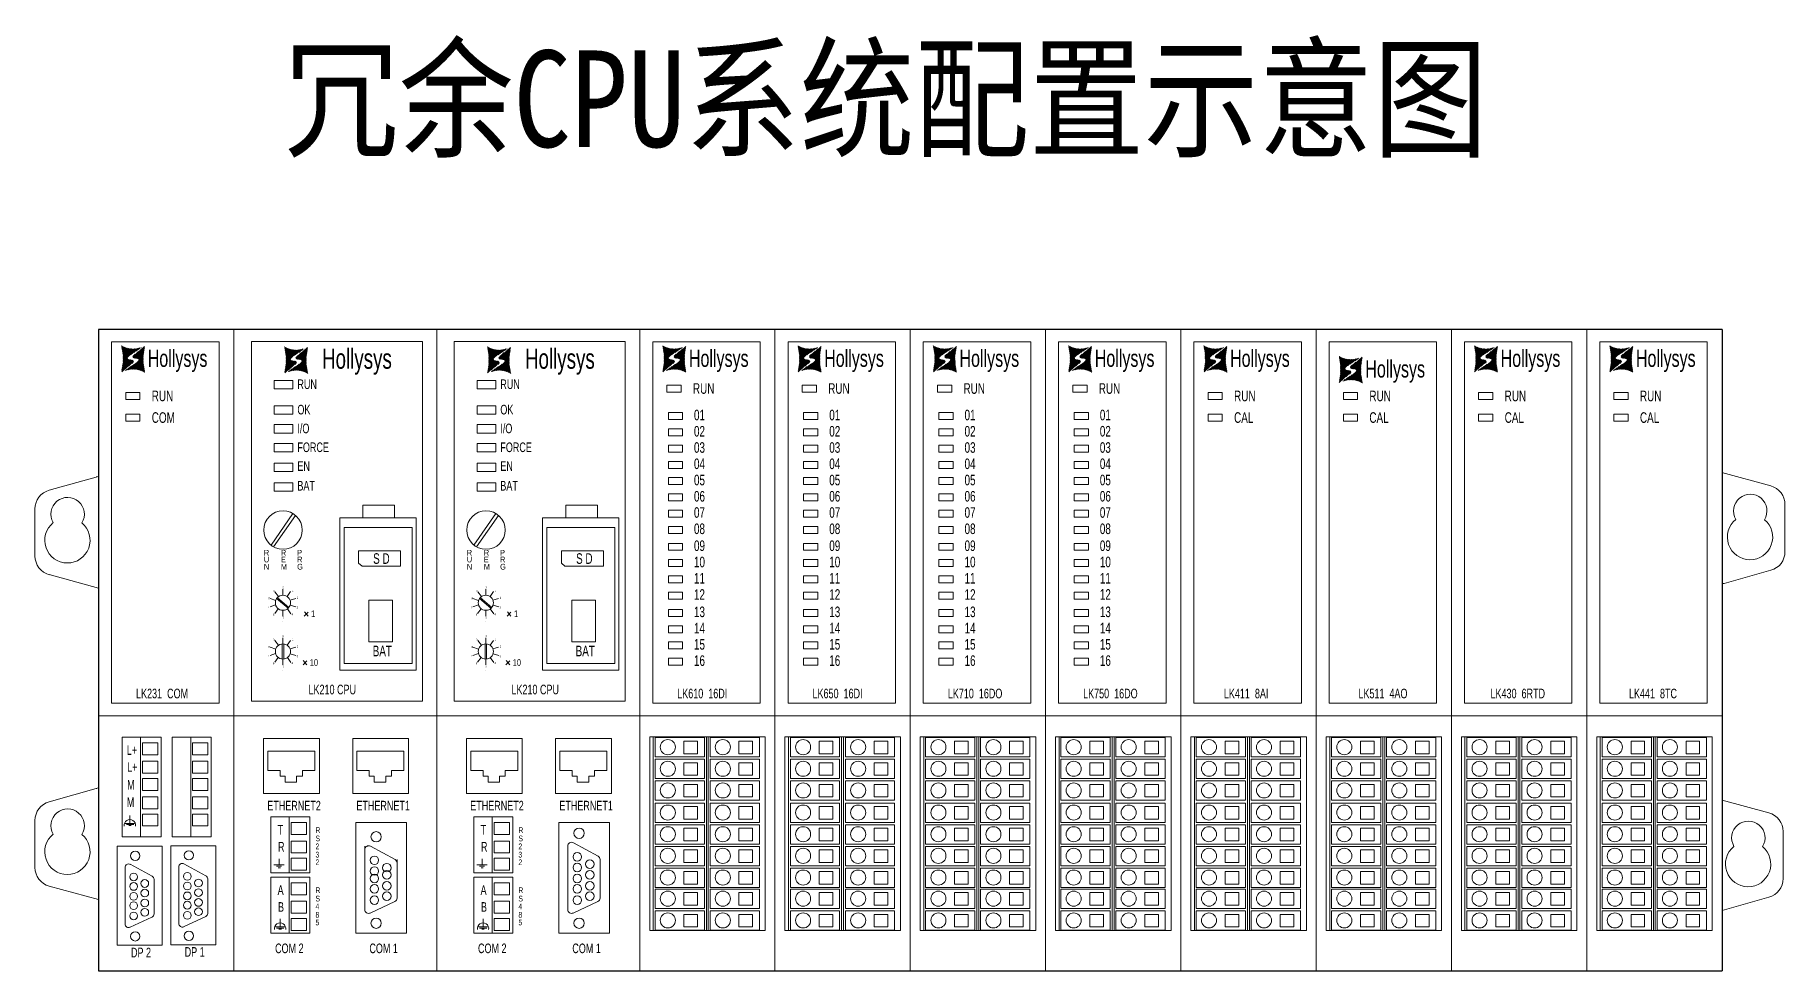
# Model space of a CAD drawing. Header units: millimetres. Extents: x 33157 to 59611, y -29750 to 1750.
# Drawn here: x 58486.5 to 58939.2, y 999.8 to 1242 of the extents above; entities that cross this region are included whole.
import ezdxf

# ---------------------------------------------------------------- set-up
doc = ezdxf.new("R2010")
doc.units = ezdxf.units.MM
doc.layers.get('0').update_dxf_attribs({"lineweight": 18})
doc.layers.add('细实线', color=7, linetype='Continuous', lineweight=20)
doc.styles.add('HZ', font='arial.ttf')
doc.styles.get("Standard").update_dxf_attribs({"font": ''})
doc.styles.add('STYLE1', font='')
doc.styles.get('Standard').set_extended_font_data('宋体')
doc.styles.get('STYLE1').set_extended_font_data('宋体')

msp = doc.modelspace()

# ---------------------------------------------------------------- texts
at = {"color": 0, "style": 'STYLE1', "width": 0.87}
msp.add_text('冗余CPU系统配置示意图', height=25, dxfattribs=at).set_placement((58550.96, 1213.01))
at = {"color": 7, "linetype": 'Continuous', "style": 'HZ', "width": 0.67}
for s, height, p in [('L+', 2.488, (58510.24, 1055.73)), ('L+', 2.488, (58510.34, 1051.35)), ('M', 2.49, (58510.34, 1046.76)), ('M', 2.49, (58510.24, 1042.27)), ('ETHERNET2', 2.488, (58546.59, 1041.35)), ('ETHERNET1', 2.488, (58569.64, 1041.35)), ('ETHERNET2', 2.488, (58599.09, 1041.35)), ('ETHERNET1', 2.488, (58622.14, 1041.35)), ('T', 2.49, (58549.26, 1035.08)), ('R', 1.49, (58559.06, 1035.51)), ('T', 2.49, (58601.76, 1035.08)), ('R', 1.49, (58611.56, 1035.51)), ('R', 2.49, (58549.36, 1030.7)), ('S', 1.49, (58559.06, 1033.36)), ('2', 1.49, (58559.06, 1031.31)), ('R', 2.49, (58601.86, 1030.7)), ('S', 1.49, (58611.56, 1033.36)), ('2', 1.49, (58611.56, 1031.31)), ('3', 1.49, (58559.06, 1029.16)), ('2', 1.49, (58559.06, 1027.2)), ('3', 1.49, (58611.56, 1029.16)), ('2', 1.49, (58611.56, 1027.2)), ('A', 2.49, (58549.26, 1019.51)), ('S', 1.49, (58559.06, 1017.8)), ('R', 1.49, (58559.06, 1019.95)), ('A', 2.49, (58601.76, 1019.51)), ('S', 1.49, (58611.56, 1017.8)), ('R', 1.49, (58611.56, 1019.95)), ('B', 2.49, (58549.36, 1015.13)), ('4', 1.49, (58559.06, 1015.75)), ('8', 1.49, (58559.06, 1013.6)), ('B', 2.49, (58601.86, 1015.13)), ('4', 1.49, (58611.56, 1015.75)), ('8', 1.49, (58611.56, 1013.6)), ('5', 1.49, (58559.06, 1011.63)), ('5', 1.49, (58611.56, 1011.63))]:
    msp.add_text(s, height=height, dxfattribs=at).set_placement(p)
at = {"color": 7, "linetype": 'Continuous', "char_height": 2.4883, "attachment_point": 7, "style": 'HZ'}
for s, insert, width in [('{\\W0.67;DP 2}', (58511.33, 1003.35), 7.3136), ('{\\W0.67;DP 1}', (58525.21, 1003.49), 6.8561), ('{\\W0.67;COM 2}', (58548.6, 1004.39), 10.7064), ('{\\W0.67;COM 1}', (58573, 1004.39), 10.2489), ('{\\W0.67;COM 2}', (58601.1, 1004.39), 10.7064), ('{\\W0.67;COM 1}', (58625.5, 1004.39), 10.2489)]:
    msp.add_mtext(s, dxfattribs=dict(at, insert=insert, width=width))

# ---------------------------------------------------------------- blocks, each defined once
blk = doc.blocks.new('*X21')
at = {"color": 0}
for p, q in [((53697.47, 1288.84), (53697.51, 1288.88)), ((53697.49, 1288.71), (53697.61, 1288.83)), ((53697.52, 1288.58), (53697.71, 1288.77)), ((53697.54, 1288.45), (53697.81, 1288.72)), ((53697.56, 1288.32), (53697.92, 1288.67)), ((53697.58, 1288.19), (53698.02, 1288.62)), ((53697.6, 1288.06), (53698.12, 1288.57)), ((53697.63, 1287.93), (53698.22, 1288.52)), ((53697.65, 1287.8), (53698.32, 1288.47)), ((53697.67, 1287.67), (53698.42, 1288.42)), ((53697.69, 1287.54), (53698.54, 1288.39)), ((53697.71, 1287.41), (53698.66, 1288.36)), ((53697.74, 1287.28), (53698.78, 1288.32)), ((53697.76, 1287.15), (53698.9, 1288.29)), ((53697.78, 1287.02), (53699.01, 1288.26)), ((53697.8, 1286.89), (53699.13, 1288.22)), ((53697.82, 1286.76), (53699.25, 1288.19)), ((53697.84, 1286.62), (53699.37, 1288.15)), ((53697.84, 1286.47), (53699.5, 1288.13)), ((53697.84, 1286.32), (53699.64, 1288.12)), ((53697.84, 1286.17), (53699.78, 1288.11)), ((53697.84, 1286.02), (53699.92, 1288.09)), ((53697.84, 1285.87), (53700.05, 1288.08)), ((53697.84, 1285.72), (53700.19, 1288.07)), ((53697.84, 1285.57), (53700.33, 1288.06)), ((53697.84, 1285.42), (53700.47, 1288.04)), ((53697.85, 1284.81), (53701.14, 1288.11)), ((53697.85, 1284.96), (53700.97, 1288.09)), ((53697.85, 1285.12), (53700.81, 1288.07)), ((53697.85, 1285.27), (53700.64, 1288.06)), ((53697.85, 1284.66), (53698.98, 1285.79)), ((53699.75, 1286.56), (53701.31, 1288.12)), ((53700.21, 1286.87), (53701.48, 1288.14)), ((53700.66, 1287.17), (53701.67, 1288.18)), ((53701.12, 1287.48), (53701.89, 1288.25)), ((53701.58, 1287.79), (53702.1, 1288.31)), ((53702.04, 1288.09), (53702.32, 1288.37)), ((53702.5, 1288.4), (53702.53, 1288.44)), ((53697.5, 1282.19), (53700.44, 1285.13)), ((53697.53, 1282.37), (53700.33, 1285.18)), ((53697.56, 1282.55), (53700.21, 1285.2)), ((53697.58, 1282.73), (53700.07, 1285.21)), ((53697.61, 1282.91), (53699.93, 1285.23)), ((53697.64, 1283.09), (53699.8, 1285.25)), ((53697.67, 1283.27), (53699.67, 1285.27)), ((53697.7, 1283.45), (53699.53, 1285.28)), ((53697.73, 1283.63), (53699.4, 1285.31)), ((53697.75, 1283.81), (53699.29, 1285.34)), ((53697.78, 1283.99), (53699.19, 1285.4)), ((53697.81, 1284.17), (53699.1, 1285.46)), ((53697.84, 1284.35), (53699.04, 1285.55)), ((53697.85, 1284.51), (53698.99, 1285.65)), ((53698.36, 1282.9), (53700.5, 1285.04)), ((53699.23, 1283.62), (53700.52, 1284.91)), ((53700.1, 1284.34), (53700.46, 1284.7))]:
    blk.add_line(p, q, dxfattribs=at)
blk = doc.blocks.new('*X22')
at = {"color": 0}
for p, q in [((53699.81, 1282.83), (53703.08, 1286.1)), ((53699.98, 1282.85), (53703.08, 1285.95)), ((53700.15, 1282.87), (53703.08, 1285.8)), ((53700.41, 1286.01), (53701.82, 1287.42)), ((53700.43, 1285.88), (53702.69, 1288.14)), ((53700.44, 1286.2), (53700.95, 1286.7)), ((53700.5, 1285.8), (53703.43, 1288.72)), ((53700.61, 1285.76), (53703.4, 1288.54)), ((53700.74, 1285.74), (53703.37, 1288.36)), ((53700.88, 1285.72), (53703.34, 1288.18)), ((53701.01, 1285.7), (53703.31, 1288)), ((53701.15, 1285.69), (53703.28, 1287.82)), ((53701.28, 1285.67), (53703.26, 1287.64)), ((53701.42, 1285.65), (53703.23, 1287.46)), ((53701.54, 1285.63), (53703.2, 1287.28)), ((53701.66, 1285.59), (53703.17, 1287.1)), ((53701.75, 1285.53), (53703.14, 1286.92)), ((53701.83, 1285.46), (53703.11, 1286.74)), ((53701.9, 1285.38), (53703.08, 1286.56)), ((53701.94, 1285.27), (53703.08, 1286.4)), ((53701.95, 1285.12), (53703.08, 1286.25)), ((53698.43, 1282.51), (53698.5, 1282.58)), ((53698.64, 1282.57), (53698.96, 1282.89)), ((53698.86, 1282.64), (53699.41, 1283.19)), ((53699.07, 1282.7), (53699.87, 1283.5)), ((53699.29, 1282.76), (53700.33, 1283.81)), ((53699.47, 1282.8), (53700.79, 1284.11)), ((53699.64, 1282.82), (53701.25, 1284.42)), ((53700.32, 1282.88), (53703.08, 1285.65)), ((53700.48, 1282.89), (53703.08, 1285.5)), ((53700.62, 1282.88), (53703.08, 1285.35)), ((53700.75, 1282.87), (53703.09, 1285.2)), ((53700.89, 1282.85), (53703.09, 1285.05)), ((53701.03, 1282.84), (53703.09, 1284.9)), ((53701.17, 1282.83), (53703.09, 1284.74)), ((53701.31, 1282.82), (53703.09, 1284.59)), ((53701.45, 1282.8), (53703.09, 1284.44)), ((53701.58, 1282.78), (53703.09, 1284.29)), ((53701.69, 1282.74), (53703.11, 1284.16)), ((53701.81, 1282.71), (53703.13, 1284.03)), ((53701.93, 1282.68), (53703.15, 1283.9)), ((53702.05, 1282.64), (53703.17, 1283.77)), ((53702.17, 1282.61), (53703.2, 1283.64)), ((53702.29, 1282.58), (53703.22, 1283.51)), ((53702.4, 1282.54), (53703.24, 1283.38)), ((53702.52, 1282.51), (53703.26, 1283.25)), ((53702.62, 1282.46), (53703.28, 1283.12)), ((53702.72, 1282.41), (53703.31, 1282.99)), ((53702.82, 1282.36), (53703.33, 1282.86)), ((53702.93, 1282.31), (53703.35, 1282.73)), ((53703.03, 1282.26), (53703.37, 1282.6)), ((53703.13, 1282.21), (53703.39, 1282.47)), ((53703.23, 1282.16), (53703.42, 1282.34)), ((53703.33, 1282.1), (53703.44, 1282.21)), ((53703.43, 1282.05), (53703.46, 1282.08))]:
    blk.add_line(p, q, dxfattribs=at)
blk = doc.blocks.new('LK610')
at = {"layer": '细实线'}
for points in [[(53691.51, 1293.13), (53691.51, 1193.13), (53726.51, 1193.13), (53726.51, 1293.13)], [(53694.88, 1289.9), (53694.88, 1196.45), (53722.68, 1196.45), (53722.68, 1289.9)], [(53698.55, 1278.7), (53698.55, 1276.9), (53702.23, 1276.9), (53702.23, 1278.7)], [(53698.92, 1271.6), (53698.92, 1269.8), (53702.6, 1269.8), (53702.6, 1271.6)], [(53698.92, 1267.39), (53698.92, 1265.59), (53702.6, 1265.59), (53702.6, 1267.39)], [(53698.92, 1263.19), (53698.92, 1261.39), (53702.6, 1261.39), (53702.6, 1263.19)], [(53698.92, 1258.98), (53698.92, 1257.18), (53702.6, 1257.18), (53702.6, 1258.98)], [(53698.92, 1254.78), (53698.92, 1252.97), (53702.6, 1252.97), (53702.6, 1254.78)], [(53698.92, 1250.57), (53698.92, 1248.77), (53702.6, 1248.77), (53702.6, 1250.57)], [(53698.92, 1246.37), (53698.92, 1244.56), (53702.6, 1244.56), (53702.6, 1246.37)], [(53698.92, 1242.16), (53698.92, 1240.36), (53702.6, 1240.36), (53702.6, 1242.16)], [(53698.92, 1237.78), (53698.92, 1235.98), (53702.6, 1235.98), (53702.6, 1237.78)], [(53698.92, 1233.57), (53698.92, 1231.77), (53702.6, 1231.77), (53702.6, 1233.57)], [(53698.92, 1229.37), (53698.92, 1227.57), (53702.6, 1227.57), (53702.6, 1229.37)], [(53698.92, 1225.16), (53698.92, 1223.36), (53702.6, 1223.36), (53702.6, 1225.16)], [(53698.92, 1220.67), (53698.92, 1218.87), (53702.6, 1218.87), (53702.6, 1220.67)], [(53698.92, 1216.46), (53698.92, 1214.66), (53702.6, 1214.66), (53702.6, 1216.46)], [(53698.92, 1212.26), (53698.92, 1210.46), (53702.6, 1210.46), (53702.6, 1212.26)], [(53698.92, 1208.05), (53698.92, 1206.25), (53702.6, 1206.25), (53702.6, 1208.05)]]:
    blk.add_lwpolyline(points, close=True, dxfattribs=at)
at = {"color": 0}
for name in ['*X21', '*X22']:
    blk.add_blockref(name, (0, 0), dxfattribs=at)
at = {"color": 7, "linetype": 'Continuous', "style": 'HZ', "width": 0.67}
for s, height, p in [('Hollysys', 4.432, (53704.24, 1283.44)), ('RUN', 2.737, (53705.28, 1276.48)), ('01', 2.737, (53705.55, 1269.62)), ('02', 2.737, (53705.55, 1265.41)), ('03', 2.737, (53705.55, 1261.21)), ('04', 2.737, (53705.55, 1257)), ('05', 2.737, (53705.55, 1252.8)), ('06', 2.737, (53705.55, 1248.59)), ('07', 2.737, (53705.55, 1244.39)), ('08', 2.737, (53705.55, 1240.18)), ('09', 2.737, (53705.55, 1235.8)), ('10', 2.737, (53705.55, 1231.59)), ('11', 2.737, (53705.55, 1227.39)), ('12', 2.737, (53705.55, 1223.18)), ('13', 2.737, (53705.55, 1218.69)), ('14', 2.737, (53705.55, 1214.48)), ('15', 2.737, (53705.55, 1210.28)), ('16', 2.737, (53705.55, 1206.07))]:
    blk.add_text(s, height=height, dxfattribs=at).set_placement(p)
at = {"color": 7, "linetype": 'Continuous', "insert": (53701.22, 1197.65), "char_height": 2.4883, "width": 18.851, "attachment_point": 7, "style": 'HZ'}
blk.add_mtext('{\\W0.67;LK610  16DI}', dxfattribs=at)
blk = doc.blocks.new('*X63')
at = {"color": 0}
for p, q in [((53844.97, 1288.84), (53845.01, 1288.88)), ((53844.99, 1288.71), (53845.11, 1288.83)), ((53845.02, 1288.58), (53845.21, 1288.77)), ((53845.04, 1288.45), (53845.31, 1288.72)), ((53845.06, 1288.32), (53845.42, 1288.67)), ((53845.08, 1288.19), (53845.52, 1288.62)), ((53845.1, 1288.06), (53845.62, 1288.57)), ((53845.13, 1287.93), (53845.72, 1288.52)), ((53845.15, 1287.8), (53845.82, 1288.47)), ((53845.17, 1287.67), (53845.92, 1288.42)), ((53845.19, 1287.54), (53846.04, 1288.39)), ((53845.21, 1287.41), (53846.16, 1288.36)), ((53845.24, 1287.28), (53846.28, 1288.32)), ((53845.26, 1287.15), (53846.4, 1288.29)), ((53845.28, 1287.02), (53846.51, 1288.26)), ((53845.3, 1286.89), (53846.63, 1288.22)), ((53845.32, 1286.76), (53846.75, 1288.19)), ((53845.34, 1286.62), (53846.87, 1288.15)), ((53845.34, 1286.47), (53847, 1288.13)), ((53845.34, 1286.32), (53847.14, 1288.12)), ((53845.34, 1286.17), (53847.28, 1288.11)), ((53845.34, 1286.02), (53847.42, 1288.09)), ((53845.34, 1285.87), (53847.55, 1288.08)), ((53845.34, 1285.72), (53847.69, 1288.07)), ((53845.34, 1285.57), (53847.83, 1288.06)), ((53845.34, 1285.42), (53847.97, 1288.04)), ((53845.35, 1284.81), (53848.64, 1288.11)), ((53845.35, 1284.96), (53848.47, 1288.09)), ((53845.35, 1285.12), (53848.31, 1288.07)), ((53845.35, 1285.27), (53848.14, 1288.06)), ((53845.35, 1284.66), (53846.48, 1285.79)), ((53847.25, 1286.56), (53848.81, 1288.12)), ((53847.71, 1286.87), (53848.98, 1288.14)), ((53848.16, 1287.17), (53849.17, 1288.18)), ((53848.62, 1287.48), (53849.39, 1288.25)), ((53849.08, 1287.79), (53849.6, 1288.31)), ((53849.54, 1288.09), (53849.82, 1288.37)), ((53850, 1288.4), (53850.03, 1288.44)), ((53845, 1282.19), (53847.94, 1285.13)), ((53845.03, 1282.37), (53847.83, 1285.18)), ((53845.06, 1282.55), (53847.71, 1285.2)), ((53845.08, 1282.73), (53847.57, 1285.21)), ((53845.11, 1282.91), (53847.43, 1285.23)), ((53845.14, 1283.09), (53847.3, 1285.25)), ((53845.17, 1283.27), (53847.17, 1285.27)), ((53845.2, 1283.45), (53847.03, 1285.28)), ((53845.23, 1283.63), (53846.9, 1285.31)), ((53845.25, 1283.81), (53846.79, 1285.34)), ((53845.28, 1283.99), (53846.69, 1285.4)), ((53845.31, 1284.17), (53846.6, 1285.46)), ((53845.34, 1284.35), (53846.54, 1285.55)), ((53845.35, 1284.51), (53846.49, 1285.65)), ((53845.86, 1282.9), (53848, 1285.04)), ((53846.73, 1283.62), (53848.02, 1284.91)), ((53847.6, 1284.34), (53847.96, 1284.7))]:
    blk.add_line(p, q, dxfattribs=at)
blk = doc.blocks.new('*X64')
at = {"color": 0}
for p, q in [((53847.31, 1282.83), (53850.58, 1286.1)), ((53847.48, 1282.85), (53850.58, 1285.95)), ((53847.65, 1282.87), (53850.58, 1285.8)), ((53847.91, 1286.01), (53849.32, 1287.42)), ((53847.93, 1285.88), (53850.19, 1288.14)), ((53847.94, 1286.2), (53848.45, 1286.7)), ((53848, 1285.8), (53850.93, 1288.72)), ((53848.11, 1285.76), (53850.9, 1288.54)), ((53848.24, 1285.74), (53850.87, 1288.36)), ((53848.38, 1285.72), (53850.84, 1288.18)), ((53848.51, 1285.7), (53850.81, 1288)), ((53848.65, 1285.69), (53850.78, 1287.82)), ((53848.78, 1285.67), (53850.76, 1287.64)), ((53848.92, 1285.65), (53850.73, 1287.46)), ((53849.04, 1285.63), (53850.7, 1287.28)), ((53849.16, 1285.59), (53850.67, 1287.1)), ((53849.25, 1285.53), (53850.64, 1286.92)), ((53849.33, 1285.46), (53850.61, 1286.74)), ((53849.4, 1285.38), (53850.58, 1286.56)), ((53849.44, 1285.27), (53850.58, 1286.4)), ((53849.45, 1285.12), (53850.58, 1286.25)), ((53845.93, 1282.51), (53846, 1282.58)), ((53846.14, 1282.57), (53846.46, 1282.89)), ((53846.36, 1282.64), (53846.91, 1283.19)), ((53846.57, 1282.7), (53847.37, 1283.5)), ((53846.79, 1282.76), (53847.83, 1283.81)), ((53846.97, 1282.8), (53848.29, 1284.11)), ((53847.14, 1282.82), (53848.75, 1284.42)), ((53847.82, 1282.88), (53850.58, 1285.65)), ((53847.98, 1282.89), (53850.58, 1285.5)), ((53848.12, 1282.88), (53850.58, 1285.35)), ((53848.25, 1282.87), (53850.59, 1285.2)), ((53848.39, 1282.85), (53850.59, 1285.05)), ((53848.53, 1282.84), (53850.59, 1284.9)), ((53848.67, 1282.83), (53850.59, 1284.74)), ((53848.81, 1282.82), (53850.59, 1284.59)), ((53848.95, 1282.8), (53850.59, 1284.44)), ((53849.08, 1282.78), (53850.59, 1284.29)), ((53849.19, 1282.74), (53850.61, 1284.16)), ((53849.31, 1282.71), (53850.63, 1284.03)), ((53849.43, 1282.68), (53850.65, 1283.9)), ((53849.55, 1282.64), (53850.67, 1283.77)), ((53849.67, 1282.61), (53850.7, 1283.64)), ((53849.79, 1282.58), (53850.72, 1283.51)), ((53849.9, 1282.54), (53850.74, 1283.38)), ((53850.02, 1282.51), (53850.76, 1283.25)), ((53850.12, 1282.46), (53850.78, 1283.12)), ((53850.22, 1282.41), (53850.81, 1282.99)), ((53850.32, 1282.36), (53850.83, 1282.86)), ((53850.43, 1282.31), (53850.85, 1282.73)), ((53850.53, 1282.26), (53850.87, 1282.6)), ((53850.63, 1282.21), (53850.89, 1282.47)), ((53850.73, 1282.16), (53850.92, 1282.34)), ((53850.83, 1282.1), (53850.94, 1282.21)), ((53850.93, 1282.05), (53850.96, 1282.08))]:
    blk.add_line(p, q, dxfattribs=at)
blk = doc.blocks.new('LK650')
at = {"layer": '细实线'}
for points in [[(53839.01, 1293.13), (53839.01, 1193.13), (53874.01, 1193.13), (53874.01, 1293.13)], [(53842.38, 1289.9), (53842.38, 1196.45), (53870.18, 1196.45), (53870.18, 1289.9)], [(53846.05, 1278.7), (53846.05, 1276.9), (53849.73, 1276.9), (53849.73, 1278.7)], [(53846.42, 1271.6), (53846.42, 1269.8), (53850.1, 1269.8), (53850.1, 1271.6)], [(53846.42, 1267.39), (53846.42, 1265.59), (53850.1, 1265.59), (53850.1, 1267.39)], [(53846.42, 1263.19), (53846.42, 1261.39), (53850.1, 1261.39), (53850.1, 1263.19)], [(53846.42, 1258.98), (53846.42, 1257.18), (53850.1, 1257.18), (53850.1, 1258.98)], [(53846.42, 1254.78), (53846.42, 1252.97), (53850.1, 1252.97), (53850.1, 1254.78)], [(53846.42, 1250.57), (53846.42, 1248.77), (53850.1, 1248.77), (53850.1, 1250.57)], [(53846.42, 1246.37), (53846.42, 1244.56), (53850.1, 1244.56), (53850.1, 1246.37)], [(53846.42, 1242.16), (53846.42, 1240.36), (53850.1, 1240.36), (53850.1, 1242.16)], [(53846.42, 1237.78), (53846.42, 1235.98), (53850.1, 1235.98), (53850.1, 1237.78)], [(53846.42, 1233.57), (53846.42, 1231.77), (53850.1, 1231.77), (53850.1, 1233.57)], [(53846.42, 1229.37), (53846.42, 1227.57), (53850.1, 1227.57), (53850.1, 1229.37)], [(53846.42, 1225.16), (53846.42, 1223.36), (53850.1, 1223.36), (53850.1, 1225.16)], [(53846.42, 1220.67), (53846.42, 1218.87), (53850.1, 1218.87), (53850.1, 1220.67)], [(53846.42, 1216.46), (53846.42, 1214.66), (53850.1, 1214.66), (53850.1, 1216.46)], [(53846.42, 1212.26), (53846.42, 1210.46), (53850.1, 1210.46), (53850.1, 1212.26)], [(53846.42, 1208.05), (53846.42, 1206.25), (53850.1, 1206.25), (53850.1, 1208.05)]]:
    blk.add_lwpolyline(points, close=True, dxfattribs=at)
at = {"color": 0}
for name in ['*X63', '*X64']:
    blk.add_blockref(name, (0, 0), dxfattribs=at)
at = {"color": 7, "linetype": 'Continuous', "style": 'HZ', "width": 0.67}
for s, height, p in [('Hollysys', 4.432, (53851.74, 1283.44)), ('RUN', 2.737, (53852.78, 1276.48)), ('01', 2.737, (53853.05, 1269.62)), ('02', 2.737, (53853.05, 1265.41)), ('03', 2.737, (53853.05, 1261.21)), ('04', 2.737, (53853.05, 1257)), ('05', 2.737, (53853.05, 1252.8)), ('06', 2.737, (53853.05, 1248.59)), ('07', 2.737, (53853.05, 1244.39)), ('08', 2.737, (53853.05, 1240.18)), ('09', 2.737, (53853.05, 1235.8)), ('10', 2.737, (53853.05, 1231.59)), ('11', 2.737, (53853.05, 1227.39)), ('12', 2.737, (53853.05, 1223.18)), ('13', 2.737, (53853.05, 1218.69)), ('14', 2.737, (53853.05, 1214.48)), ('15', 2.737, (53853.05, 1210.28)), ('16', 2.737, (53853.05, 1206.07))]:
    blk.add_text(s, height=height, dxfattribs=at).set_placement(p)
at = {"color": 7, "linetype": 'Continuous', "insert": (53848.72, 1197.65), "char_height": 2.4883, "width": 18.851, "attachment_point": 7, "style": 'HZ'}
blk.add_mtext('{\\W0.67;LK650  16DI}', dxfattribs=at)
blk = doc.blocks.new('*X24')
at = {"color": 0}
for p, q in [((53700.41, 1086.01), (53701.82, 1087.42)), ((53700.43, 1085.88), (53702.69, 1088.14)), ((53700.44, 1086.2), (53700.95, 1086.7)), ((53700.5, 1085.8), (53703.43, 1088.72)), ((53700.61, 1085.76), (53703.4, 1088.54)), ((53700.74, 1085.74), (53703.37, 1088.36)), ((53700.88, 1085.72), (53703.34, 1088.18)), ((53701.01, 1085.7), (53703.31, 1088)), ((53701.15, 1085.69), (53703.28, 1087.82)), ((53701.28, 1085.67), (53703.26, 1087.64)), ((53701.42, 1085.65), (53703.23, 1087.46)), ((53701.54, 1085.63), (53703.2, 1087.28)), ((53701.66, 1085.59), (53703.17, 1087.1)), ((53701.75, 1085.53), (53703.14, 1086.92)), ((53701.83, 1085.46), (53703.11, 1086.74)), ((53701.9, 1085.38), (53703.08, 1086.56)), ((53698.43, 1082.51), (53698.5, 1082.58)), ((53698.64, 1082.57), (53698.96, 1082.89)), ((53698.86, 1082.64), (53699.41, 1083.19)), ((53699.07, 1082.7), (53699.87, 1083.5)), ((53699.29, 1082.76), (53700.33, 1083.81)), ((53699.47, 1082.8), (53700.79, 1084.11)), ((53699.64, 1082.82), (53701.25, 1084.42)), ((53699.81, 1082.83), (53703.08, 1086.1)), ((53699.98, 1082.85), (53703.08, 1085.95)), ((53700.15, 1082.87), (53703.08, 1085.8)), ((53700.32, 1082.88), (53703.08, 1085.65)), ((53700.48, 1082.89), (53703.08, 1085.5)), ((53700.62, 1082.88), (53703.08, 1085.35)), ((53700.75, 1082.87), (53703.09, 1085.2)), ((53700.89, 1082.85), (53703.09, 1085.05)), ((53701.03, 1082.84), (53703.09, 1084.9)), ((53701.17, 1082.83), (53703.09, 1084.74)), ((53701.31, 1082.82), (53703.09, 1084.59)), ((53701.45, 1082.8), (53703.09, 1084.44)), ((53701.58, 1082.78), (53703.09, 1084.29)), ((53701.69, 1082.74), (53703.11, 1084.16)), ((53701.81, 1082.71), (53703.13, 1084.03)), ((53701.93, 1082.68), (53703.15, 1083.9)), ((53701.94, 1085.27), (53703.08, 1086.4)), ((53701.95, 1085.12), (53703.08, 1086.25)), ((53702.05, 1082.64), (53703.17, 1083.77)), ((53702.17, 1082.61), (53703.2, 1083.64)), ((53702.29, 1082.58), (53703.22, 1083.51)), ((53702.4, 1082.54), (53703.24, 1083.38)), ((53702.52, 1082.51), (53703.26, 1083.25)), ((53702.62, 1082.46), (53703.28, 1083.12)), ((53702.72, 1082.41), (53703.31, 1082.99)), ((53702.82, 1082.36), (53703.33, 1082.86)), ((53702.93, 1082.31), (53703.35, 1082.73)), ((53703.03, 1082.26), (53703.37, 1082.6)), ((53703.13, 1082.21), (53703.39, 1082.47)), ((53703.23, 1082.16), (53703.42, 1082.34)), ((53703.33, 1082.1), (53703.44, 1082.21)), ((53703.43, 1082.05), (53703.46, 1082.08))]:
    blk.add_line(p, q, dxfattribs=at)
blk = doc.blocks.new('*X25')
at = {"color": 0}
for p, q in [((53697.47, 1088.84), (53697.51, 1088.88)), ((53697.49, 1088.71), (53697.61, 1088.83)), ((53697.52, 1088.58), (53697.71, 1088.77)), ((53697.54, 1088.45), (53697.81, 1088.72)), ((53697.56, 1088.32), (53697.92, 1088.67)), ((53697.58, 1088.19), (53698.02, 1088.62)), ((53697.6, 1088.06), (53698.12, 1088.57)), ((53697.63, 1087.93), (53698.22, 1088.52)), ((53697.65, 1087.8), (53698.32, 1088.47)), ((53697.67, 1087.67), (53698.42, 1088.42)), ((53697.69, 1087.54), (53698.54, 1088.39)), ((53697.71, 1087.41), (53698.66, 1088.36)), ((53697.74, 1087.28), (53698.78, 1088.32)), ((53697.76, 1087.15), (53698.9, 1088.29)), ((53697.78, 1087.02), (53699.01, 1088.26)), ((53697.8, 1086.89), (53699.13, 1088.22)), ((53697.82, 1086.76), (53699.25, 1088.19)), ((53697.84, 1086.62), (53699.37, 1088.15)), ((53697.84, 1086.47), (53699.5, 1088.13)), ((53697.84, 1086.32), (53699.64, 1088.12)), ((53697.84, 1086.17), (53699.78, 1088.11)), ((53697.84, 1086.02), (53699.92, 1088.09)), ((53697.84, 1085.87), (53700.05, 1088.08)), ((53697.84, 1085.72), (53700.19, 1088.07)), ((53697.84, 1085.57), (53700.33, 1088.06)), ((53697.84, 1085.42), (53700.47, 1088.04)), ((53697.85, 1084.81), (53701.14, 1088.11)), ((53697.85, 1084.96), (53700.97, 1088.09)), ((53697.85, 1085.12), (53700.81, 1088.07)), ((53697.85, 1085.27), (53700.64, 1088.06)), ((53699.75, 1086.56), (53701.31, 1088.12)), ((53700.21, 1086.87), (53701.48, 1088.14)), ((53700.66, 1087.17), (53701.67, 1088.18)), ((53701.12, 1087.48), (53701.89, 1088.25)), ((53701.58, 1087.79), (53702.1, 1088.31)), ((53702.04, 1088.09), (53702.32, 1088.37)), ((53702.5, 1088.4), (53702.53, 1088.44)), ((53697.5, 1082.19), (53700.44, 1085.13)), ((53697.53, 1082.37), (53700.33, 1085.18)), ((53697.56, 1082.55), (53700.21, 1085.2)), ((53697.58, 1082.73), (53700.07, 1085.21)), ((53697.61, 1082.91), (53699.93, 1085.23)), ((53697.64, 1083.09), (53699.8, 1085.25)), ((53697.67, 1083.27), (53699.67, 1085.27)), ((53697.7, 1083.45), (53699.53, 1085.28)), ((53697.73, 1083.63), (53699.4, 1085.31)), ((53697.75, 1083.81), (53699.29, 1085.34)), ((53697.78, 1083.99), (53699.19, 1085.4)), ((53697.81, 1084.17), (53699.1, 1085.46)), ((53697.84, 1084.35), (53699.04, 1085.55)), ((53697.85, 1084.66), (53698.98, 1085.79)), ((53697.85, 1084.51), (53698.99, 1085.65)), ((53698.36, 1082.9), (53700.5, 1085.04)), ((53699.23, 1083.62), (53700.52, 1084.91)), ((53700.1, 1084.34), (53700.46, 1084.7))]:
    blk.add_line(p, q, dxfattribs=at)
blk = doc.blocks.new('lk710')
at = {"layer": '细实线'}
for points in [[(53691.51, 1093.13), (53691.51, 993.13), (53726.51, 993.13), (53726.51, 1093.13)], [(53694.88, 1089.9), (53694.88, 996.45), (53722.68, 996.45), (53722.68, 1089.9)], [(53698.55, 1078.7), (53698.55, 1076.9), (53702.23, 1076.9), (53702.23, 1078.7)], [(53698.92, 1071.6), (53698.92, 1069.8), (53702.6, 1069.8), (53702.6, 1071.6)], [(53698.92, 1067.39), (53698.92, 1065.59), (53702.6, 1065.59), (53702.6, 1067.39)], [(53698.92, 1063.19), (53698.92, 1061.39), (53702.6, 1061.39), (53702.6, 1063.19)], [(53698.92, 1058.98), (53698.92, 1057.18), (53702.6, 1057.18), (53702.6, 1058.98)], [(53698.92, 1054.78), (53698.92, 1052.97), (53702.6, 1052.97), (53702.6, 1054.78)], [(53698.92, 1050.57), (53698.92, 1048.77), (53702.6, 1048.77), (53702.6, 1050.57)], [(53698.92, 1046.37), (53698.92, 1044.56), (53702.6, 1044.56), (53702.6, 1046.37)], [(53698.92, 1042.16), (53698.92, 1040.36), (53702.6, 1040.36), (53702.6, 1042.16)], [(53698.92, 1037.78), (53698.92, 1035.98), (53702.6, 1035.98), (53702.6, 1037.78)], [(53698.92, 1033.57), (53698.92, 1031.77), (53702.6, 1031.77), (53702.6, 1033.57)], [(53698.92, 1029.37), (53698.92, 1027.57), (53702.6, 1027.57), (53702.6, 1029.37)], [(53698.92, 1025.16), (53698.92, 1023.36), (53702.6, 1023.36), (53702.6, 1025.16)], [(53698.92, 1020.67), (53698.92, 1018.87), (53702.6, 1018.87), (53702.6, 1020.67)], [(53698.92, 1016.46), (53698.92, 1014.66), (53702.6, 1014.66), (53702.6, 1016.46)], [(53698.92, 1012.26), (53698.92, 1010.46), (53702.6, 1010.46), (53702.6, 1012.26)], [(53698.92, 1008.05), (53698.92, 1006.25), (53702.6, 1006.25), (53702.6, 1008.05)]]:
    blk.add_lwpolyline(points, close=True, dxfattribs=at)
at = {"color": 0}
for name in ['*X25', '*X24']:
    blk.add_blockref(name, (0, 0), dxfattribs=at)
at = {"color": 7, "linetype": 'Continuous', "style": 'HZ', "width": 0.67}
for s, height, p in [('Hollysys', 4.432, (53704.24, 1083.44)), ('RUN', 2.737, (53705.28, 1076.48)), ('01', 2.737, (53705.55, 1069.62)), ('02', 2.737, (53705.55, 1065.41)), ('03', 2.737, (53705.55, 1061.21)), ('04', 2.737, (53705.55, 1057)), ('05', 2.737, (53705.55, 1052.8)), ('06', 2.737, (53705.55, 1048.59)), ('07', 2.737, (53705.55, 1044.39)), ('08', 2.737, (53705.55, 1040.18)), ('09', 2.737, (53705.55, 1035.8)), ('10', 2.737, (53705.55, 1031.59)), ('11', 2.737, (53705.55, 1027.39)), ('12', 2.737, (53705.55, 1023.18)), ('13', 2.737, (53705.55, 1018.69)), ('14', 2.737, (53705.55, 1014.48)), ('15', 2.737, (53705.55, 1010.28)), ('16', 2.737, (53705.55, 1006.07))]:
    blk.add_text(s, height=height, dxfattribs=at).set_placement(p)
at = {"color": 7, "linetype": 'Continuous', "insert": (53701.22, 997.65), "char_height": 2.4883, "width": 20.7552, "attachment_point": 7, "style": 'HZ'}
blk.add_mtext('{\\W0.67;LK710  16DO}', dxfattribs=at)
blk = doc.blocks.new('*X66')
at = {"color": 0}
for p, q in [((53994.81, 1083.44), (53998.08, 1086.71)), ((53994.98, 1083.45), (53998.08, 1086.56)), ((53995.41, 1086.61), (53996.82, 1088.02)), ((53995.43, 1086.48), (53997.69, 1088.74)), ((53995.44, 1086.8), (53995.95, 1087.3)), ((53995.5, 1086.4), (53998.43, 1089.33)), ((53995.61, 1086.36), (53998.4, 1089.15)), ((53995.74, 1086.34), (53998.37, 1088.97)), ((53995.88, 1086.32), (53998.34, 1088.79)), ((53996.01, 1086.31), (53998.31, 1088.61)), ((53996.15, 1086.29), (53998.28, 1088.43)), ((53996.28, 1086.27), (53998.26, 1088.25)), ((53996.42, 1086.26), (53998.23, 1088.07)), ((53996.54, 1086.23), (53998.2, 1087.89)), ((53996.66, 1086.19), (53998.17, 1087.71)), ((53996.75, 1086.14), (53998.14, 1087.53)), ((53996.83, 1086.07), (53998.11, 1087.35)), ((53996.9, 1085.98), (53998.08, 1087.17)), ((53996.94, 1085.87), (53998.08, 1087.01)), ((53996.95, 1085.72), (53998.08, 1086.86)), ((53993.43, 1083.11), (53993.5, 1083.18)), ((53993.64, 1083.18), (53993.96, 1083.49)), ((53993.86, 1083.24), (53994.41, 1083.8)), ((53994.07, 1083.3), (53994.87, 1084.1)), ((53994.29, 1083.37), (53995.33, 1084.41)), ((53994.47, 1083.4), (53995.79, 1084.72)), ((53994.64, 1083.42), (53996.25, 1085.02)), ((53995.15, 1083.47), (53998.08, 1086.4)), ((53995.32, 1083.49), (53998.08, 1086.25)), ((53995.48, 1083.5), (53998.08, 1086.1)), ((53995.62, 1083.48), (53998.08, 1085.95)), ((53995.75, 1083.47), (53998.09, 1085.8)), ((53995.89, 1083.46), (53998.09, 1085.65)), ((53996.03, 1083.45), (53998.09, 1085.5)), ((53996.17, 1083.43), (53998.09, 1085.35)), ((53996.31, 1083.42), (53998.09, 1085.2)), ((53996.45, 1083.41), (53998.09, 1085.05)), ((53996.58, 1083.38), (53998.09, 1084.9)), ((53996.69, 1083.35), (53998.11, 1084.76)), ((53996.81, 1083.31), (53998.13, 1084.63)), ((53996.93, 1083.28), (53998.15, 1084.5)), ((53997.05, 1083.25), (53998.17, 1084.37)), ((53997.17, 1083.21), (53998.2, 1084.24)), ((53997.29, 1083.18), (53998.22, 1084.11)), ((53997.4, 1083.15), (53998.24, 1083.98)), ((53997.52, 1083.11), (53998.26, 1083.85)), ((53997.62, 1083.06), (53998.28, 1083.72)), ((53997.72, 1083.01), (53998.31, 1083.59)), ((53997.82, 1082.96), (53998.33, 1083.46)), ((53997.93, 1082.91), (53998.35, 1083.33)), ((53998.03, 1082.86), (53998.37, 1083.21)), ((53998.13, 1082.81), (53998.39, 1083.08)), ((53998.23, 1082.76), (53998.42, 1082.95)), ((53998.33, 1082.71), (53998.44, 1082.82)), ((53998.43, 1082.66), (53998.46, 1082.69))]:
    blk.add_line(p, q, dxfattribs=at)
blk = doc.blocks.new('*X67')
at = {"color": 0}
for p, q in [((53992.47, 1089.44), (53992.51, 1089.48)), ((53992.49, 1089.31), (53992.61, 1089.43)), ((53992.52, 1089.18), (53992.71, 1089.38)), ((53992.54, 1089.05), (53992.81, 1089.33)), ((53992.56, 1088.92), (53992.92, 1089.28)), ((53992.58, 1088.79), (53993.02, 1089.23)), ((53992.6, 1088.66), (53993.12, 1089.18)), ((53992.63, 1088.53), (53993.22, 1089.13)), ((53992.65, 1088.4), (53993.32, 1089.08)), ((53992.67, 1088.27), (53993.42, 1089.03)), ((53992.69, 1088.14), (53993.54, 1088.99)), ((53992.71, 1088.01), (53993.66, 1088.96)), ((53992.74, 1087.88), (53993.78, 1088.93)), ((53992.76, 1087.75), (53993.9, 1088.89)), ((53992.78, 1087.62), (53994.01, 1088.86)), ((53992.8, 1087.49), (53994.13, 1088.83)), ((53992.82, 1087.36), (53994.25, 1088.79)), ((53992.84, 1087.23), (53994.37, 1088.76)), ((53992.84, 1087.08), (53994.5, 1088.74)), ((53992.84, 1086.93), (53994.64, 1088.72)), ((53992.84, 1086.78), (53994.78, 1088.71)), ((53992.84, 1086.62), (53994.92, 1088.7)), ((53992.84, 1086.47), (53995.05, 1088.69)), ((53992.84, 1086.32), (53995.19, 1088.67)), ((53992.84, 1086.17), (53995.33, 1088.66)), ((53992.84, 1086.02), (53995.47, 1088.65)), ((53992.85, 1085.42), (53996.14, 1088.71)), ((53992.85, 1085.57), (53995.97, 1088.69)), ((53992.85, 1085.72), (53995.81, 1088.68)), ((53992.85, 1085.87), (53995.64, 1088.66)), ((53994.75, 1087.17), (53996.31, 1088.73)), ((53995.21, 1087.47), (53996.48, 1088.74)), ((53995.66, 1087.78), (53996.67, 1088.79)), ((53996.12, 1088.09), (53996.89, 1088.85)), ((53996.58, 1088.39), (53997.1, 1088.91)), ((53997.04, 1088.7), (53997.32, 1088.98)), ((53997.5, 1089), (53997.53, 1089.04)), ((53992.5, 1082.79), (53995.44, 1085.73)), ((53992.53, 1082.97), (53995.33, 1085.78)), ((53992.56, 1083.15), (53995.21, 1085.8)), ((53992.58, 1083.33), (53995.07, 1085.82)), ((53992.61, 1083.51), (53994.93, 1085.83)), ((53992.64, 1083.69), (53994.8, 1085.85)), ((53992.67, 1083.87), (53994.67, 1085.87)), ((53992.7, 1084.05), (53994.53, 1085.89)), ((53992.73, 1084.23), (53994.4, 1085.91)), ((53992.75, 1084.41), (53994.29, 1085.95)), ((53992.78, 1084.59), (53994.19, 1086)), ((53992.81, 1084.77), (53994.1, 1086.07)), ((53992.84, 1084.95), (53994.04, 1086.15)), ((53992.85, 1085.27), (53993.98, 1086.4)), ((53992.85, 1085.12), (53993.99, 1086.26)), ((53993.36, 1083.51), (53995.5, 1085.65)), ((53994.23, 1084.22), (53995.52, 1085.51)), ((53995.1, 1084.94), (53995.46, 1085.3))]:
    blk.add_line(p, q, dxfattribs=at)
blk = doc.blocks.new('LK750')
at = {"layer": '细实线'}
for points in [[(53986.51, 1093.73), (53986.51, 993.73), (54021.51, 993.73), (54021.51, 1093.73)], [(53989.88, 1090.5), (53989.88, 997.06), (54017.68, 997.06), (54017.68, 1090.5)], [(53993.55, 1079.3), (53993.55, 1077.5), (53997.23, 1077.5), (53997.23, 1079.3)], [(53993.92, 1072.2), (53993.92, 1070.4), (53997.6, 1070.4), (53997.6, 1072.2)], [(53993.92, 1068), (53993.92, 1066.19), (53997.6, 1066.19), (53997.6, 1068)], [(53993.92, 1063.79), (53993.92, 1061.99), (53997.6, 1061.99), (53997.6, 1063.79)], [(53993.92, 1059.59), (53993.92, 1057.78), (53997.6, 1057.78), (53997.6, 1059.59)], [(53993.92, 1055.38), (53993.92, 1053.58), (53997.6, 1053.58), (53997.6, 1055.38)], [(53993.92, 1051.18), (53993.92, 1049.37), (53997.6, 1049.37), (53997.6, 1051.18)], [(53993.92, 1046.97), (53993.92, 1045.17), (53997.6, 1045.17), (53997.6, 1046.97)], [(53993.92, 1042.77), (53993.92, 1040.96), (53997.6, 1040.96), (53997.6, 1042.77)], [(53993.92, 1038.38), (53993.92, 1036.58), (53997.6, 1036.58), (53997.6, 1038.38)], [(53993.92, 1034.18), (53993.92, 1032.37), (53997.6, 1032.37), (53997.6, 1034.18)], [(53993.92, 1029.97), (53993.92, 1028.17), (53997.6, 1028.17), (53997.6, 1029.97)], [(53993.92, 1025.77), (53993.92, 1023.96), (53997.6, 1023.96), (53997.6, 1025.77)], [(53993.92, 1021.27), (53993.92, 1019.47), (53997.6, 1019.47), (53997.6, 1021.27)], [(53993.92, 1017.07), (53993.92, 1015.27), (53997.6, 1015.27), (53997.6, 1017.07)], [(53993.92, 1012.86), (53993.92, 1011.06), (53997.6, 1011.06), (53997.6, 1012.86)], [(53993.92, 1008.66), (53993.92, 1006.85), (53997.6, 1006.85), (53997.6, 1008.66)]]:
    blk.add_lwpolyline(points, close=True, dxfattribs=at)
at = {"color": 0}
for name in ['*X67', '*X66']:
    blk.add_blockref(name, (0, 0), dxfattribs=at)
at = {"color": 7, "linetype": 'Continuous', "style": 'HZ', "width": 0.67}
for s, height, p in [('Hollysys', 4.432, (53999.24, 1084.05)), ('RUN', 2.737, (54000.28, 1077.08)), ('01', 2.737, (54000.55, 1070.22)), ('02', 2.737, (54000.55, 1066.02)), ('03', 2.737, (54000.55, 1061.81)), ('04', 2.737, (54000.55, 1057.61)), ('05', 2.737, (54000.55, 1053.4)), ('06', 2.737, (54000.55, 1049.2)), ('07', 2.737, (54000.55, 1044.99)), ('08', 2.737, (54000.55, 1040.78)), ('09', 2.737, (54000.55, 1036.4)), ('10', 2.737, (54000.55, 1032.2)), ('11', 2.737, (54000.55, 1027.99)), ('12', 2.737, (54000.55, 1023.79)), ('13', 2.737, (54000.55, 1019.29)), ('14', 2.737, (54000.55, 1015.09)), ('15', 2.737, (54000.55, 1010.88)), ('16', 2.737, (54000.55, 1006.68))]:
    blk.add_text(s, height=height, dxfattribs=at).set_placement(p)
at = {"color": 7, "linetype": 'Continuous', "insert": (53996.22, 998.25), "char_height": 2.4883, "width": 20.7552, "attachment_point": 7, "style": 'HZ'}
blk.add_mtext('{\\W0.67;LK750  16DO}', dxfattribs=at)
blk = doc.blocks.new('*X33')
at = {"color": 0}
for p, q in [((53844.97, 888.84), (53845.01, 888.88)), ((53844.99, 888.71), (53845.11, 888.83)), ((53845.02, 888.58), (53845.21, 888.77)), ((53845.04, 888.45), (53845.31, 888.72)), ((53845.06, 888.32), (53845.42, 888.67)), ((53845.08, 888.19), (53845.52, 888.62)), ((53845.1, 888.06), (53845.62, 888.57)), ((53845.13, 887.93), (53845.72, 888.52)), ((53845.15, 887.8), (53845.82, 888.47)), ((53845.17, 887.67), (53845.92, 888.42)), ((53845.19, 887.54), (53846.04, 888.39)), ((53845.21, 887.41), (53846.16, 888.36)), ((53845.24, 887.28), (53846.28, 888.32)), ((53845.26, 887.15), (53846.4, 888.29)), ((53845.28, 887.02), (53846.51, 888.26)), ((53845.3, 886.89), (53846.63, 888.22)), ((53845.32, 886.76), (53846.75, 888.19)), ((53845.34, 886.62), (53846.87, 888.16)), ((53845.34, 886.47), (53847, 888.13)), ((53845.34, 886.32), (53847.14, 888.12)), ((53845.34, 886.17), (53847.28, 888.11)), ((53845.34, 886.02), (53847.42, 888.09)), ((53845.34, 885.87), (53847.55, 888.08)), ((53845.34, 885.72), (53847.69, 888.07)), ((53845.34, 885.57), (53847.83, 888.06)), ((53845.34, 885.42), (53847.97, 888.04)), ((53845.35, 884.81), (53848.64, 888.11)), ((53845.35, 884.96), (53848.47, 888.09)), ((53845.35, 885.12), (53848.31, 888.07)), ((53845.35, 885.27), (53848.14, 888.06)), ((53847.25, 886.56), (53848.81, 888.12)), ((53847.71, 886.87), (53848.98, 888.14)), ((53848.16, 887.17), (53849.17, 888.18)), ((53848.62, 887.48), (53849.39, 888.25)), ((53849.08, 887.79), (53849.6, 888.31)), ((53849.54, 888.09), (53849.82, 888.37)), ((53850, 888.4), (53850.03, 888.44)), ((53845, 882.19), (53847.94, 885.13)), ((53845.03, 882.37), (53847.83, 885.18)), ((53845.06, 882.55), (53847.71, 885.2)), ((53845.08, 882.73), (53847.57, 885.21)), ((53845.11, 882.91), (53847.43, 885.23)), ((53845.14, 883.09), (53847.3, 885.25)), ((53845.17, 883.27), (53847.17, 885.27)), ((53845.2, 883.45), (53847.03, 885.28)), ((53845.23, 883.63), (53846.9, 885.31)), ((53845.25, 883.81), (53846.79, 885.34)), ((53845.28, 883.99), (53846.69, 885.4)), ((53845.31, 884.17), (53846.6, 885.46)), ((53845.34, 884.35), (53846.54, 885.55)), ((53845.35, 884.66), (53846.48, 885.79)), ((53845.35, 884.51), (53846.49, 885.65)), ((53845.86, 882.9), (53848, 885.04)), ((53846.73, 883.62), (53848.02, 884.91)), ((53847.6, 884.34), (53847.96, 884.7))]:
    blk.add_line(p, q, dxfattribs=at)
blk = doc.blocks.new('*X34')
at = {"color": 0}
for p, q in [((53847.91, 886.01), (53849.32, 887.42)), ((53847.93, 885.88), (53850.19, 888.14)), ((53848, 885.8), (53850.93, 888.72)), ((53848.11, 885.76), (53850.9, 888.54)), ((53848.24, 885.74), (53850.87, 888.36)), ((53848.38, 885.72), (53850.84, 888.18)), ((53848.51, 885.7), (53850.81, 888)), ((53848.65, 885.69), (53850.78, 887.82)), ((53848.78, 885.67), (53850.76, 887.64)), ((53848.92, 885.65), (53850.73, 887.46)), ((53846.14, 882.57), (53846.46, 882.89)), ((53846.36, 882.64), (53846.91, 883.19)), ((53846.57, 882.7), (53847.37, 883.5)), ((53846.79, 882.76), (53847.83, 883.81)), ((53846.97, 882.8), (53848.29, 884.11)), ((53847.14, 882.82), (53848.75, 884.42)), ((53847.31, 882.83), (53850.58, 886.1)), ((53847.48, 882.85), (53850.58, 885.95)), ((53847.65, 882.87), (53850.58, 885.8)), ((53847.82, 882.88), (53850.58, 885.65)), ((53847.94, 886.2), (53848.45, 886.7)), ((53847.98, 882.89), (53850.58, 885.5)), ((53848.12, 882.88), (53850.58, 885.35)), ((53848.25, 882.87), (53850.59, 885.2)), ((53848.39, 882.85), (53850.59, 885.05)), ((53848.53, 882.84), (53850.59, 884.9)), ((53848.67, 882.83), (53850.59, 884.74)), ((53848.81, 882.82), (53850.59, 884.59)), ((53848.95, 882.8), (53850.59, 884.44)), ((53849.04, 885.63), (53850.7, 887.28)), ((53849.08, 882.78), (53850.59, 884.29)), ((53849.16, 885.59), (53850.67, 887.1)), ((53849.19, 882.74), (53850.61, 884.16)), ((53849.25, 885.53), (53850.64, 886.92)), ((53849.31, 882.71), (53850.63, 884.03)), ((53849.33, 885.46), (53850.61, 886.74)), ((53849.4, 885.38), (53850.58, 886.56)), ((53849.43, 882.68), (53850.65, 883.9)), ((53849.44, 885.27), (53850.58, 886.4)), ((53849.45, 885.12), (53850.58, 886.25)), ((53849.55, 882.64), (53850.67, 883.77)), ((53849.67, 882.61), (53850.7, 883.64)), ((53849.79, 882.58), (53850.72, 883.51)), ((53849.9, 882.54), (53850.74, 883.38)), ((53850.02, 882.51), (53850.76, 883.25)), ((53850.12, 882.46), (53850.78, 883.12)), ((53850.22, 882.41), (53850.81, 882.99)), ((53850.32, 882.36), (53850.83, 882.86)), ((53845.93, 882.51), (53846, 882.58)), ((53850.43, 882.31), (53850.85, 882.73)), ((53850.53, 882.26), (53850.87, 882.6)), ((53850.63, 882.21), (53850.89, 882.47)), ((53850.73, 882.16), (53850.92, 882.34)), ((53850.83, 882.1), (53850.94, 882.21)), ((53850.93, 882.05), (53850.96, 882.08))]:
    blk.add_line(p, q, dxfattribs=at)
blk = doc.blocks.new('LK411')
at = {"layer": '细实线'}
for points in [[(53839.01, 893.13), (53839.01, 793.13), (53874.01, 793.13), (53874.01, 893.13)], [(53842.38, 889.9), (53842.38, 796.45), (53870.18, 796.45), (53870.18, 889.9)], [(53846.05, 876.78), (53846.05, 874.98), (53849.73, 874.98), (53849.73, 876.78)], [(53846.05, 871.18), (53846.05, 869.38), (53849.73, 869.38), (53849.73, 871.18)]]:
    blk.add_lwpolyline(points, close=True, dxfattribs=at)
at = {"color": 0}
for name in ['*X33', '*X34']:
    blk.add_blockref(name, (0, 0), dxfattribs=at)
at = {"color": 7, "linetype": 'Continuous', "style": 'HZ', "width": 0.67}
for s, height, p in [('Hollysys', 4.432, (53851.74, 883.44)), ('RUN', 2.737, (53852.78, 874.55)), ('CAL', 2.737, (53852.78, 868.96))]:
    blk.add_text(s, height=height, dxfattribs=at).set_placement(p)
at = {"color": 7, "linetype": 'Continuous', "insert": (53850.14, 797.65), "char_height": 2.4883, "width": 16.72, "attachment_point": 7, "style": 'HZ'}
blk.add_mtext('{\\W0.67;LK411  8AI}', dxfattribs=at)
blk = doc.blocks.new('*X42')
at = {"color": 0}
for p, q in [((53847.91, 683.26), (53849.32, 684.67)), ((53847.93, 683.13), (53850.19, 685.39)), ((53847.94, 683.45), (53848.45, 683.95)), ((53848, 683.05), (53850.93, 685.97)), ((53848.11, 683.01), (53850.9, 685.79)), ((53848.24, 682.99), (53850.87, 685.61)), ((53848.38, 682.97), (53850.84, 685.43)), ((53848.51, 682.95), (53850.81, 685.25)), ((53848.65, 682.94), (53850.78, 685.07)), ((53848.78, 682.92), (53850.76, 684.89)), ((53848.92, 682.9), (53850.73, 684.71)), ((53849.04, 682.88), (53850.7, 684.53)), ((53849.16, 682.84), (53850.67, 684.35)), ((53849.25, 682.78), (53850.64, 684.17)), ((53849.33, 682.71), (53850.61, 683.99)), ((53849.4, 682.63), (53850.58, 683.81)), ((53849.44, 682.52), (53850.58, 683.65)), ((53845.93, 679.76), (53846, 679.83)), ((53846.14, 679.82), (53846.46, 680.14)), ((53846.36, 679.89), (53846.91, 680.44)), ((53846.57, 679.95), (53847.37, 680.75)), ((53846.79, 680.01), (53847.83, 681.06)), ((53846.97, 680.05), (53848.29, 681.36)), ((53847.14, 680.07), (53848.75, 681.67)), ((53847.31, 680.08), (53850.58, 683.35)), ((53847.48, 680.1), (53850.58, 683.2)), ((53847.65, 680.12), (53850.58, 683.05)), ((53847.82, 680.13), (53850.58, 682.9)), ((53847.98, 680.14), (53850.58, 682.75)), ((53848.12, 680.13), (53850.58, 682.6)), ((53848.25, 680.12), (53850.59, 682.45)), ((53848.39, 680.1), (53850.59, 682.3)), ((53848.53, 680.09), (53850.59, 682.15)), ((53848.67, 680.08), (53850.59, 681.99)), ((53848.81, 680.07), (53850.59, 681.84)), ((53848.95, 680.05), (53850.59, 681.69)), ((53849.08, 680.03), (53850.59, 681.54)), ((53849.19, 679.99), (53850.61, 681.41)), ((53849.31, 679.96), (53850.63, 681.28)), ((53849.43, 679.93), (53850.65, 681.15)), ((53849.45, 682.37), (53850.58, 683.5)), ((53849.55, 679.89), (53850.67, 681.02)), ((53849.67, 679.86), (53850.7, 680.89)), ((53849.79, 679.83), (53850.72, 680.76)), ((53849.9, 679.79), (53850.74, 680.63)), ((53850.02, 679.76), (53850.76, 680.5)), ((53850.12, 679.71), (53850.78, 680.37)), ((53850.22, 679.66), (53850.81, 680.24)), ((53850.32, 679.61), (53850.83, 680.11)), ((53850.43, 679.56), (53850.85, 679.98)), ((53850.53, 679.51), (53850.87, 679.85)), ((53850.63, 679.46), (53850.89, 679.72)), ((53850.73, 679.41), (53850.92, 679.59)), ((53850.83, 679.35), (53850.94, 679.46)), ((53850.93, 679.3), (53850.96, 679.33))]:
    blk.add_line(p, q, dxfattribs=at)
blk = doc.blocks.new('*X43')
at = {"color": 0}
for p, q in [((53844.97, 686.09), (53845.01, 686.13)), ((53844.99, 685.96), (53845.11, 686.08)), ((53845.02, 685.83), (53845.21, 686.03)), ((53845.04, 685.7), (53845.31, 685.97)), ((53845.06, 685.57), (53845.42, 685.92)), ((53845.08, 685.44), (53845.52, 685.87)), ((53845.1, 685.31), (53845.62, 685.82)), ((53845.13, 685.18), (53845.72, 685.77)), ((53845.15, 685.05), (53845.82, 685.72)), ((53845.17, 684.92), (53845.92, 685.67)), ((53845.19, 684.79), (53846.04, 685.64)), ((53845.21, 684.66), (53846.16, 685.61)), ((53845.24, 684.53), (53846.28, 685.57)), ((53845.26, 684.4), (53846.4, 685.54)), ((53845.28, 684.27), (53846.51, 685.51)), ((53845.3, 684.14), (53846.63, 685.47)), ((53845.32, 684.01), (53846.75, 685.44)), ((53845.34, 683.87), (53846.87, 685.41)), ((53845.34, 683.72), (53847, 685.38)), ((53845.34, 683.57), (53847.14, 685.37)), ((53845.34, 683.42), (53847.28, 685.36)), ((53845.34, 683.27), (53847.42, 685.34)), ((53845.34, 683.12), (53847.55, 685.33)), ((53845.34, 682.97), (53847.69, 685.32)), ((53845.34, 682.82), (53847.83, 685.31)), ((53845.34, 682.67), (53847.97, 685.29)), ((53845.35, 682.06), (53848.64, 685.36)), ((53845.35, 682.21), (53848.47, 685.34)), ((53845.35, 682.37), (53848.31, 685.32)), ((53845.35, 682.52), (53848.14, 685.31)), ((53847.25, 683.81), (53848.81, 685.37)), ((53847.71, 684.12), (53848.98, 685.39)), ((53848.16, 684.43), (53849.17, 685.43)), ((53848.62, 684.73), (53849.39, 685.5)), ((53849.08, 685.04), (53849.6, 685.56)), ((53849.54, 685.34), (53849.82, 685.62)), ((53850, 685.65), (53850.03, 685.69)), ((53845, 679.44), (53847.94, 682.38)), ((53845.03, 679.62), (53847.83, 682.43)), ((53845.06, 679.8), (53847.71, 682.45)), ((53845.08, 679.98), (53847.57, 682.46)), ((53845.11, 680.16), (53847.43, 682.48)), ((53845.14, 680.34), (53847.3, 682.5)), ((53845.17, 680.52), (53847.17, 682.52)), ((53845.2, 680.7), (53847.03, 682.53)), ((53845.23, 680.88), (53846.9, 682.56)), ((53845.25, 681.06), (53846.79, 682.59)), ((53845.28, 681.24), (53846.69, 682.65)), ((53845.31, 681.42), (53846.6, 682.71)), ((53845.34, 681.6), (53846.54, 682.8)), ((53845.35, 681.91), (53846.48, 683.04)), ((53845.35, 681.76), (53846.49, 682.9)), ((53845.86, 680.15), (53848, 682.29)), ((53846.73, 680.87), (53848.02, 682.16)), ((53847.6, 681.59), (53847.96, 681.95))]:
    blk.add_line(p, q, dxfattribs=at)
blk = doc.blocks.new('LK511')
at = {"layer": '细实线'}
for points in [[(53839.01, 693.13), (53839.01, 593.13), (53874.01, 593.13), (53874.01, 693.13)], [(53842.38, 689.9), (53842.38, 596.45), (53870.18, 596.45), (53870.18, 689.9)], [(53846.05, 676.78), (53846.05, 674.98), (53849.73, 674.98), (53849.73, 676.78)], [(53846.05, 671.18), (53846.05, 669.38), (53849.73, 669.38), (53849.73, 671.18)]]:
    blk.add_lwpolyline(points, close=True, dxfattribs=at)
at = {"color": 0}
for name in ['*X43', '*X42']:
    blk.add_blockref(name, (0, 0), dxfattribs=at)
at = {"color": 7, "linetype": 'Continuous', "style": 'HZ', "width": 0.67}
for s, height, p in [('Hollysys', 4.432, (53851.74, 680.69)), ('RUN', 2.737, (53852.78, 674.55)), ('CAL', 2.737, (53852.78, 668.96))]:
    blk.add_text(s, height=height, dxfattribs=at).set_placement(p)
at = {"color": 7, "linetype": 'Continuous', "insert": (53849.95, 597.65), "char_height": 2.4883, "width": 18.6242, "attachment_point": 7, "style": 'HZ'}
blk.add_mtext('{\\W0.67;LK511  4AO}', dxfattribs=at)
blk = doc.blocks.new('*X36')
at = {"color": 0}
for p, q in [((54290.41, 886.01), (54291.82, 887.42)), ((54290.43, 885.88), (54292.69, 888.14)), ((54290.5, 885.8), (54293.43, 888.72)), ((54290.61, 885.76), (54293.4, 888.54)), ((54290.74, 885.74), (54293.37, 888.36)), ((54290.88, 885.72), (54293.34, 888.18)), ((54291.01, 885.7), (54293.31, 888)), ((54291.15, 885.69), (54293.28, 887.82)), ((54291.28, 885.67), (54293.26, 887.64)), ((54291.42, 885.65), (54293.23, 887.46)), ((54288.64, 882.57), (54288.96, 882.89)), ((54288.86, 882.64), (54289.41, 883.19)), ((54289.07, 882.7), (54289.87, 883.5)), ((54289.29, 882.76), (54290.33, 883.81)), ((54289.47, 882.8), (54290.79, 884.11)), ((54289.64, 882.82), (54291.25, 884.42)), ((54289.81, 882.83), (54293.08, 886.1)), ((54289.98, 882.85), (54293.08, 885.95)), ((54290.15, 882.87), (54293.08, 885.8)), ((54290.32, 882.88), (54293.08, 885.65)), ((54290.44, 886.2), (54290.95, 886.7)), ((54290.48, 882.89), (54293.08, 885.5)), ((54290.62, 882.88), (54293.08, 885.35)), ((54290.75, 882.87), (54293.09, 885.2)), ((54290.89, 882.85), (54293.09, 885.05)), ((54291.03, 882.84), (54293.09, 884.9)), ((54291.17, 882.83), (54293.09, 884.74)), ((54291.31, 882.82), (54293.09, 884.59)), ((54291.45, 882.8), (54293.09, 884.44)), ((54291.54, 885.63), (54293.2, 887.28)), ((54291.58, 882.78), (54293.09, 884.29)), ((54291.66, 885.59), (54293.17, 887.1)), ((54291.69, 882.74), (54293.11, 884.16)), ((54291.75, 885.53), (54293.14, 886.92)), ((54291.81, 882.71), (54293.13, 884.03)), ((54291.83, 885.46), (54293.11, 886.74)), ((54291.9, 885.38), (54293.08, 886.56)), ((54291.93, 882.68), (54293.15, 883.9)), ((54291.94, 885.27), (54293.08, 886.4)), ((54291.95, 885.12), (54293.08, 886.25)), ((54292.05, 882.64), (54293.17, 883.77)), ((54292.17, 882.61), (54293.2, 883.64)), ((54292.29, 882.58), (54293.22, 883.51)), ((54292.4, 882.54), (54293.24, 883.38)), ((54292.52, 882.51), (54293.26, 883.25)), ((54292.62, 882.46), (54293.28, 883.12)), ((54292.72, 882.41), (54293.31, 882.99)), ((54292.82, 882.36), (54293.33, 882.86)), ((54288.43, 882.51), (54288.5, 882.58)), ((54292.93, 882.31), (54293.35, 882.73)), ((54293.03, 882.26), (54293.37, 882.6)), ((54293.13, 882.21), (54293.39, 882.47)), ((54293.23, 882.16), (54293.42, 882.34)), ((54293.33, 882.1), (54293.44, 882.21)), ((54293.43, 882.05), (54293.46, 882.08))]:
    blk.add_line(p, q, dxfattribs=at)
blk = doc.blocks.new('*X37')
at = {"color": 0}
for p, q in [((54287.47, 888.84), (54287.51, 888.88)), ((54287.49, 888.71), (54287.61, 888.83)), ((54287.52, 888.58), (54287.71, 888.77)), ((54287.54, 888.45), (54287.81, 888.72)), ((54287.56, 888.32), (54287.92, 888.67)), ((54287.58, 888.19), (54288.02, 888.62)), ((54287.6, 888.06), (54288.12, 888.57)), ((54287.63, 887.93), (54288.22, 888.52)), ((54287.65, 887.8), (54288.32, 888.47)), ((54287.67, 887.67), (54288.42, 888.42)), ((54287.69, 887.54), (54288.54, 888.39)), ((54287.71, 887.41), (54288.66, 888.36)), ((54287.74, 887.28), (54288.78, 888.32)), ((54287.76, 887.15), (54288.9, 888.29)), ((54287.78, 887.02), (54289.01, 888.26)), ((54287.8, 886.89), (54289.13, 888.22)), ((54287.82, 886.76), (54289.25, 888.19)), ((54287.84, 886.62), (54289.37, 888.16)), ((54287.84, 886.47), (54289.5, 888.13)), ((54287.84, 886.32), (54289.64, 888.12)), ((54287.84, 886.17), (54289.78, 888.11)), ((54287.84, 886.02), (54289.92, 888.09)), ((54287.84, 885.87), (54290.05, 888.08)), ((54287.84, 885.72), (54290.19, 888.07)), ((54287.84, 885.57), (54290.33, 888.06)), ((54287.84, 885.42), (54290.47, 888.04)), ((54287.85, 884.81), (54291.14, 888.11)), ((54287.85, 884.96), (54290.97, 888.09)), ((54287.85, 885.12), (54290.81, 888.07)), ((54287.85, 885.27), (54290.64, 888.06)), ((54289.75, 886.56), (54291.31, 888.12)), ((54290.21, 886.87), (54291.48, 888.14)), ((54290.66, 887.17), (54291.67, 888.18)), ((54291.12, 887.48), (54291.89, 888.25)), ((54291.58, 887.79), (54292.1, 888.31)), ((54292.04, 888.09), (54292.32, 888.37)), ((54292.5, 888.4), (54292.53, 888.44)), ((54287.5, 882.19), (54290.44, 885.13)), ((54287.53, 882.37), (54290.33, 885.18)), ((54287.56, 882.55), (54290.21, 885.2)), ((54287.58, 882.73), (54290.07, 885.21)), ((54287.61, 882.91), (54289.93, 885.23)), ((54287.64, 883.09), (54289.8, 885.25)), ((54287.67, 883.27), (54289.67, 885.27)), ((54287.7, 883.45), (54289.53, 885.28)), ((54287.73, 883.63), (54289.4, 885.31)), ((54287.75, 883.81), (54289.29, 885.34)), ((54287.78, 883.99), (54289.19, 885.4)), ((54287.81, 884.17), (54289.1, 885.46)), ((54287.84, 884.35), (54289.04, 885.55)), ((54287.85, 884.66), (54288.98, 885.79)), ((54287.85, 884.51), (54288.99, 885.65)), ((54288.36, 882.9), (54290.5, 885.04)), ((54289.23, 883.62), (54290.52, 884.91)), ((54290.1, 884.34), (54290.46, 884.7))]:
    blk.add_line(p, q, dxfattribs=at)
blk = doc.blocks.new('LK430')
at = {"layer": '细实线'}
for points in [[(54281.51, 893.13), (54281.51, 793.13), (54316.51, 793.13), (54316.51, 893.13)], [(54284.88, 889.9), (54284.88, 796.45), (54312.68, 796.45), (54312.68, 889.9)], [(54288.55, 876.78), (54288.55, 874.98), (54292.23, 874.98), (54292.23, 876.78)], [(54288.55, 871.18), (54288.55, 869.38), (54292.23, 869.38), (54292.23, 871.18)]]:
    blk.add_lwpolyline(points, close=True, dxfattribs=at)
at = {"color": 0}
for name in ['*X37', '*X36']:
    blk.add_blockref(name, (0, 0), dxfattribs=at)
at = {"color": 7, "linetype": 'Continuous', "style": 'HZ', "width": 0.67}
for s, height, p in [('Hollysys', 4.432, (54294.24, 883.44)), ('RUN', 2.737, (54295.28, 874.55)), ('CAL', 2.737, (54295.28, 868.96))]:
    blk.add_text(s, height=height, dxfattribs=at).set_placement(p)
at = {"color": 7, "linetype": 'Continuous', "insert": (54291.62, 797.65), "char_height": 2.4883, "width": 20.7228, "attachment_point": 7, "style": 'HZ'}
blk.add_mtext('{\\W0.67;LK430  6RTD}', dxfattribs=at)
blk = doc.blocks.new('*X39')
at = {"color": 0}
for p, q in [((54585.41, 886.01), (54586.82, 887.42)), ((54585.43, 885.88), (54587.69, 888.14)), ((54585.5, 885.8), (54588.43, 888.72)), ((54585.61, 885.76), (54588.4, 888.54)), ((54585.74, 885.74), (54588.37, 888.36)), ((54585.88, 885.72), (54588.34, 888.18)), ((54586.01, 885.7), (54588.31, 888)), ((54586.15, 885.69), (54588.28, 887.82)), ((54586.28, 885.67), (54588.26, 887.64)), ((54586.42, 885.65), (54588.23, 887.46)), ((54583.64, 882.57), (54583.96, 882.89)), ((54583.86, 882.64), (54584.41, 883.19)), ((54584.07, 882.7), (54584.87, 883.5)), ((54584.29, 882.76), (54585.33, 883.81)), ((54584.47, 882.8), (54585.79, 884.11)), ((54584.64, 882.82), (54586.25, 884.42)), ((54584.81, 882.83), (54588.08, 886.1)), ((54584.98, 882.85), (54588.08, 885.95)), ((54585.15, 882.87), (54588.08, 885.8)), ((54585.32, 882.88), (54588.08, 885.65)), ((54585.44, 886.2), (54585.95, 886.7)), ((54585.48, 882.89), (54588.08, 885.5)), ((54585.62, 882.88), (54588.08, 885.35)), ((54585.75, 882.87), (54588.09, 885.2)), ((54585.89, 882.85), (54588.09, 885.05)), ((54586.03, 882.84), (54588.09, 884.9)), ((54586.17, 882.83), (54588.09, 884.74)), ((54586.31, 882.82), (54588.09, 884.59)), ((54586.45, 882.8), (54588.09, 884.44)), ((54586.54, 885.63), (54588.2, 887.28)), ((54586.58, 882.78), (54588.09, 884.29)), ((54586.66, 885.59), (54588.17, 887.1)), ((54586.69, 882.74), (54588.11, 884.16)), ((54586.75, 885.53), (54588.14, 886.92)), ((54586.81, 882.71), (54588.13, 884.03)), ((54586.83, 885.46), (54588.11, 886.74)), ((54586.9, 885.38), (54588.08, 886.56)), ((54586.93, 882.68), (54588.15, 883.9)), ((54586.94, 885.27), (54588.08, 886.4)), ((54586.95, 885.12), (54588.08, 886.25)), ((54587.05, 882.64), (54588.17, 883.77)), ((54587.17, 882.61), (54588.2, 883.64)), ((54587.29, 882.58), (54588.22, 883.51)), ((54587.4, 882.54), (54588.24, 883.38)), ((54587.52, 882.51), (54588.26, 883.25)), ((54587.62, 882.46), (54588.28, 883.12)), ((54587.72, 882.41), (54588.31, 882.99)), ((54587.82, 882.36), (54588.33, 882.86)), ((54583.43, 882.51), (54583.5, 882.58)), ((54587.93, 882.31), (54588.35, 882.73)), ((54588.03, 882.26), (54588.37, 882.6)), ((54588.13, 882.21), (54588.39, 882.47)), ((54588.23, 882.16), (54588.42, 882.34)), ((54588.33, 882.1), (54588.44, 882.21)), ((54588.43, 882.05), (54588.46, 882.08))]:
    blk.add_line(p, q, dxfattribs=at)
blk = doc.blocks.new('*X40')
at = {"color": 0}
for p, q in [((54582.47, 888.84), (54582.51, 888.88)), ((54582.49, 888.71), (54582.61, 888.83)), ((54582.52, 888.58), (54582.71, 888.77)), ((54582.54, 888.45), (54582.81, 888.72)), ((54582.56, 888.32), (54582.92, 888.67)), ((54582.58, 888.19), (54583.02, 888.62)), ((54582.6, 888.06), (54583.12, 888.57)), ((54582.63, 887.93), (54583.22, 888.52)), ((54582.65, 887.8), (54583.32, 888.47)), ((54582.67, 887.67), (54583.42, 888.42)), ((54582.69, 887.54), (54583.54, 888.39)), ((54582.71, 887.41), (54583.66, 888.36)), ((54582.74, 887.28), (54583.78, 888.32)), ((54582.76, 887.15), (54583.9, 888.29)), ((54582.78, 887.02), (54584.01, 888.26)), ((54582.8, 886.89), (54584.13, 888.22)), ((54582.82, 886.76), (54584.25, 888.19)), ((54582.84, 886.62), (54584.37, 888.16)), ((54582.84, 886.47), (54584.5, 888.13)), ((54582.84, 886.32), (54584.64, 888.12)), ((54582.84, 886.17), (54584.78, 888.11)), ((54582.84, 886.02), (54584.92, 888.09)), ((54582.84, 885.87), (54585.05, 888.08)), ((54582.84, 885.72), (54585.19, 888.07)), ((54582.84, 885.57), (54585.33, 888.06)), ((54582.84, 885.42), (54585.47, 888.04)), ((54582.85, 884.81), (54586.14, 888.11)), ((54582.85, 884.96), (54585.97, 888.09)), ((54582.85, 885.12), (54585.81, 888.07)), ((54582.85, 885.27), (54585.64, 888.06)), ((54584.75, 886.56), (54586.31, 888.12)), ((54585.21, 886.87), (54586.48, 888.14)), ((54585.66, 887.17), (54586.67, 888.18)), ((54586.12, 887.48), (54586.89, 888.25)), ((54586.58, 887.79), (54587.1, 888.31)), ((54587.04, 888.09), (54587.32, 888.37)), ((54587.5, 888.4), (54587.53, 888.44)), ((54582.5, 882.19), (54585.44, 885.13)), ((54582.53, 882.37), (54585.33, 885.18)), ((54582.56, 882.55), (54585.21, 885.2)), ((54582.58, 882.73), (54585.07, 885.21)), ((54582.61, 882.91), (54584.93, 885.23)), ((54582.64, 883.09), (54584.8, 885.25)), ((54582.67, 883.27), (54584.67, 885.27)), ((54582.7, 883.45), (54584.53, 885.28)), ((54582.73, 883.63), (54584.4, 885.31)), ((54582.75, 883.81), (54584.29, 885.34)), ((54582.78, 883.99), (54584.19, 885.4)), ((54582.81, 884.17), (54584.1, 885.46)), ((54582.84, 884.35), (54584.04, 885.55)), ((54582.85, 884.66), (54583.98, 885.79)), ((54582.85, 884.51), (54583.99, 885.65)), ((54583.36, 882.9), (54585.5, 885.04)), ((54584.23, 883.62), (54585.52, 884.91)), ((54585.1, 884.34), (54585.46, 884.7))]:
    blk.add_line(p, q, dxfattribs=at)
blk = doc.blocks.new('LK441')
at = {"layer": '细实线'}
for points in [[(54576.51, 893.13), (54576.51, 793.13), (54611.51, 793.13), (54611.51, 893.13)], [(54579.88, 889.9), (54579.88, 796.45), (54607.68, 796.45), (54607.68, 889.9)], [(54583.55, 876.78), (54583.55, 874.98), (54587.23, 874.98), (54587.23, 876.78)], [(54583.55, 871.18), (54583.55, 869.38), (54587.23, 869.38), (54587.23, 871.18)]]:
    blk.add_lwpolyline(points, close=True, dxfattribs=at)
at = {"color": 0}
for name in ['*X40', '*X39']:
    blk.add_blockref(name, (0, 0), dxfattribs=at)
at = {"color": 7, "linetype": 'Continuous', "style": 'HZ', "width": 0.67}
for s, height, p in [('Hollysys', 4.432, (54589.24, 883.44)), ('RUN', 2.737, (54590.28, 874.55)), ('CAL', 2.737, (54590.28, 868.96))]:
    blk.add_text(s, height=height, dxfattribs=at).set_placement(p)
at = {"color": 7, "linetype": 'Continuous', "insert": (54587.43, 797.65), "char_height": 2.4883, "width": 18.2468, "attachment_point": 7, "style": 'HZ'}
blk.add_mtext('{\\W0.67;LK441  8TC}', dxfattribs=at)
blk = doc.blocks.new('*X48')
at = {"color": 0}
for p, q in [((53697.47, 288.84), (53697.51, 288.88)), ((53697.49, 288.71), (53697.61, 288.83)), ((53697.52, 288.58), (53697.71, 288.77)), ((53697.54, 288.45), (53697.81, 288.72)), ((53697.56, 288.32), (53697.92, 288.67)), ((53697.58, 288.19), (53698.02, 288.62)), ((53697.6, 288.06), (53698.12, 288.57)), ((53697.61, 282.91), (53699.93, 285.23)), ((53697.63, 287.93), (53698.22, 288.52)), ((53697.64, 283.09), (53699.8, 285.25)), ((53697.65, 287.8), (53698.32, 288.47)), ((53697.67, 287.67), (53698.42, 288.42)), ((53697.67, 283.27), (53699.67, 285.27)), ((53697.69, 287.54), (53698.54, 288.39)), ((53697.7, 283.45), (53699.53, 285.28)), ((53697.71, 287.41), (53698.66, 288.36)), ((53697.73, 283.63), (53699.4, 285.31)), ((53697.74, 287.28), (53698.78, 288.32)), ((53697.75, 283.81), (53699.29, 285.34)), ((53697.76, 287.15), (53698.9, 288.29)), ((53697.78, 287.02), (53699.01, 288.26)), ((53697.78, 283.99), (53699.19, 285.4)), ((53697.8, 286.89), (53699.13, 288.22)), ((53697.81, 284.17), (53699.1, 285.46)), ((53697.82, 286.76), (53699.25, 288.19)), ((53697.84, 286.62), (53699.37, 288.16)), ((53697.84, 286.47), (53699.5, 288.13)), ((53697.84, 286.32), (53699.64, 288.12)), ((53697.84, 286.17), (53699.78, 288.11)), ((53697.84, 286.02), (53699.92, 288.09)), ((53697.84, 285.87), (53700.05, 288.08)), ((53697.84, 285.72), (53700.19, 288.07)), ((53697.84, 285.57), (53700.33, 288.06)), ((53697.84, 285.42), (53700.47, 288.04)), ((53697.84, 284.35), (53699.04, 285.55)), ((53697.85, 284.81), (53701.14, 288.11)), ((53697.85, 284.96), (53700.97, 288.09)), ((53697.85, 285.12), (53700.81, 288.07)), ((53697.85, 285.27), (53700.64, 288.06)), ((53697.85, 284.66), (53698.98, 285.79)), ((53697.85, 284.51), (53698.99, 285.65)), ((53699.75, 286.56), (53701.31, 288.12)), ((53700.21, 286.87), (53701.48, 288.14)), ((53700.66, 287.17), (53701.67, 288.18)), ((53701.12, 287.48), (53701.89, 288.25)), ((53701.58, 287.79), (53702.1, 288.31)), ((53702.04, 288.09), (53702.32, 288.37)), ((53702.5, 288.4), (53702.53, 288.44)), ((53697.5, 282.19), (53700.44, 285.13)), ((53697.53, 282.37), (53700.33, 285.18)), ((53697.56, 282.55), (53700.21, 285.2)), ((53697.58, 282.73), (53700.07, 285.21)), ((53698.36, 282.9), (53700.5, 285.04)), ((53699.23, 283.62), (53700.52, 284.91)), ((53700.1, 284.34), (53700.46, 284.7))]:
    blk.add_line(p, q, dxfattribs=at)
blk = doc.blocks.new('*X49')
at = {"color": 0}
for p, q in [((53699.81, 282.83), (53703.08, 286.1)), ((53699.98, 282.85), (53703.08, 285.95)), ((53700.15, 282.87), (53703.08, 285.8)), ((53700.32, 282.88), (53703.08, 285.65)), ((53700.41, 286.01), (53701.82, 287.42)), ((53700.43, 285.88), (53702.69, 288.14)), ((53700.44, 286.2), (53700.95, 286.7)), ((53700.48, 282.89), (53703.08, 285.5)), ((53700.5, 285.8), (53703.43, 288.72)), ((53700.61, 285.76), (53703.4, 288.54)), ((53700.62, 282.88), (53703.08, 285.35)), ((53700.74, 285.74), (53703.37, 288.36)), ((53700.88, 285.72), (53703.34, 288.18)), ((53701.01, 285.7), (53703.31, 288)), ((53701.15, 285.69), (53703.28, 287.82)), ((53701.28, 285.67), (53703.26, 287.64)), ((53701.42, 285.65), (53703.23, 287.46)), ((53701.54, 285.63), (53703.2, 287.28)), ((53701.66, 285.59), (53703.17, 287.1)), ((53701.75, 285.53), (53703.14, 286.92)), ((53701.83, 285.46), (53703.11, 286.74)), ((53701.9, 285.38), (53703.08, 286.56)), ((53701.94, 285.27), (53703.08, 286.4)), ((53701.95, 285.12), (53703.08, 286.25)), ((53698.43, 282.51), (53698.5, 282.58)), ((53698.64, 282.57), (53698.96, 282.89)), ((53698.86, 282.64), (53699.41, 283.19)), ((53699.07, 282.7), (53699.87, 283.5)), ((53699.29, 282.76), (53700.33, 283.81)), ((53699.47, 282.8), (53700.79, 284.11)), ((53699.64, 282.82), (53701.25, 284.42)), ((53700.75, 282.87), (53703.09, 285.2)), ((53700.89, 282.85), (53703.09, 285.05)), ((53701.03, 282.84), (53703.09, 284.9)), ((53701.17, 282.83), (53703.09, 284.74)), ((53701.31, 282.82), (53703.09, 284.59)), ((53701.45, 282.8), (53703.09, 284.44)), ((53701.58, 282.78), (53703.09, 284.29)), ((53701.69, 282.74), (53703.11, 284.16)), ((53701.81, 282.71), (53703.13, 284.03)), ((53701.93, 282.68), (53703.15, 283.9)), ((53702.05, 282.64), (53703.17, 283.77)), ((53702.17, 282.61), (53703.2, 283.64)), ((53702.29, 282.58), (53703.22, 283.51)), ((53702.4, 282.54), (53703.24, 283.38)), ((53702.52, 282.51), (53703.26, 283.25)), ((53702.62, 282.46), (53703.28, 283.12)), ((53702.72, 282.41), (53703.31, 282.99)), ((53702.82, 282.36), (53703.33, 282.86)), ((53702.93, 282.31), (53703.35, 282.73)), ((53703.03, 282.26), (53703.37, 282.6)), ((53703.13, 282.21), (53703.39, 282.47)), ((53703.23, 282.16), (53703.42, 282.34)), ((53703.33, 282.1), (53703.44, 282.21)), ((53703.43, 282.05), (53703.46, 282.08))]:
    blk.add_line(p, q, dxfattribs=at)
blk = doc.blocks.new('LK231')
at = {"layer": '细实线'}
for points in [[(53691.51, 293.13), (53691.51, 193.13), (53726.51, 193.13), (53726.51, 293.13)], [(53694.88, 289.9), (53694.88, 196.46), (53722.68, 196.46), (53722.68, 289.9)], [(53698.55, 276.78), (53698.55, 274.98), (53702.23, 274.98), (53702.23, 276.78)], [(53698.55, 271.18), (53698.55, 269.38), (53702.23, 269.38), (53702.23, 271.18)]]:
    blk.add_lwpolyline(points, close=True, dxfattribs=at)
at = {"color": 0}
for name in ['*X48', '*X49']:
    blk.add_blockref(name, (0, 0), dxfattribs=at)
at = {"color": 7, "linetype": 'Continuous', "style": 'HZ', "width": 0.67}
for s, height, p in [('Hollysys', 4.432, (53704.24, 283.44)), ('RUN', 2.737, (53705.28, 274.56)), ('COM', 2.737, (53705.28, 268.96))]:
    blk.add_text(s, height=height, dxfattribs=at).set_placement(p)
at = {"color": 7, "linetype": 'Continuous', "insert": (53701.22, 197.65), "char_height": 2.4883, "width": 19.6744, "attachment_point": 7, "style": 'HZ'}
blk.add_mtext('{\\W0.67;LK231  COM}', dxfattribs=at)
blk = doc.blocks.new('*X18')
at = {"color": 0}
for p, q in [((54149.48, 1482.54), (54152.75, 1485.81)), ((54149.65, 1482.56), (54152.75, 1485.66)), ((54149.82, 1482.58), (54152.75, 1485.51)), ((54149.99, 1482.59), (54152.76, 1485.36)), ((54150.08, 1485.72), (54151.49, 1487.13)), ((54150.1, 1485.59), (54152.36, 1487.85)), ((54150.12, 1485.91), (54150.62, 1486.41)), ((54150.15, 1482.6), (54152.76, 1485.21)), ((54150.17, 1485.51), (54153.1, 1488.43)), ((54150.28, 1485.47), (54153.07, 1488.25)), ((54150.29, 1482.59), (54152.76, 1485.06)), ((54150.42, 1485.45), (54153.04, 1488.07)), ((54150.55, 1485.43), (54153.01, 1487.89)), ((54150.69, 1485.42), (54152.98, 1487.71)), ((54150.82, 1485.4), (54152.96, 1487.53)), ((54150.96, 1485.38), (54152.93, 1487.35)), ((54151.09, 1485.36), (54152.9, 1487.17)), ((54151.22, 1485.34), (54152.87, 1486.99)), ((54151.33, 1485.3), (54152.84, 1486.81)), ((54151.43, 1485.24), (54152.81, 1486.63)), ((54151.51, 1485.17), (54152.79, 1486.45)), ((54151.57, 1485.09), (54152.76, 1486.27)), ((54151.61, 1484.98), (54152.75, 1486.12)), ((54151.62, 1484.83), (54152.75, 1485.96)), ((54148.1, 1482.22), (54148.17, 1482.29)), ((54148.31, 1482.29), (54148.63, 1482.6)), ((54148.53, 1482.35), (54149.09, 1482.9)), ((54148.74, 1482.41), (54149.54, 1483.21)), ((54148.96, 1482.47), (54150, 1483.52)), ((54149.15, 1482.51), (54150.46, 1483.82)), ((54149.32, 1482.53), (54150.92, 1484.13)), ((54150.43, 1482.58), (54152.76, 1484.91)), ((54150.57, 1482.57), (54152.76, 1484.76)), ((54150.71, 1482.55), (54152.76, 1484.61)), ((54150.84, 1482.54), (54152.76, 1484.46)), ((54150.98, 1482.53), (54152.76, 1484.31)), ((54151.12, 1482.52), (54152.76, 1484.15)), ((54151.25, 1482.49), (54152.76, 1484)), ((54151.37, 1482.46), (54152.78, 1483.87)), ((54151.48, 1482.42), (54152.8, 1483.74)), ((54151.6, 1482.39), (54152.82, 1483.61)), ((54151.72, 1482.35), (54152.85, 1483.48)), ((54151.84, 1482.32), (54152.87, 1483.35)), ((54151.96, 1482.29), (54152.89, 1483.22)), ((54152.08, 1482.25), (54152.91, 1483.09)), ((54152.19, 1482.22), (54152.93, 1482.96)), ((54152.29, 1482.17), (54152.96, 1482.83)), ((54152.4, 1482.12), (54152.98, 1482.7)), ((54152.5, 1482.07), (54153, 1482.57)), ((54152.6, 1482.02), (54153.02, 1482.44)), ((54152.7, 1481.97), (54153.04, 1482.31)), ((54152.8, 1481.92), (54153.07, 1482.18)), ((54152.9, 1481.87), (54153.09, 1482.05)), ((54153, 1481.82), (54153.11, 1481.92)), ((54153.1, 1481.77), (54153.13, 1481.79))]:
    blk.add_line(p, q, dxfattribs=at)
blk = doc.blocks.new('*X19')
at = {"color": 0}
for p, q in [((54147.14, 1488.55), (54147.18, 1488.59)), ((54147.17, 1488.42), (54147.28, 1488.54)), ((54147.19, 1488.29), (54147.39, 1488.49)), ((54147.21, 1488.16), (54147.49, 1488.44)), ((54147.23, 1488.03), (54147.59, 1488.39)), ((54147.25, 1487.9), (54147.69, 1488.33)), ((54147.28, 1487.77), (54147.79, 1488.28)), ((54147.3, 1487.64), (54147.89, 1488.23)), ((54147.31, 1482.8), (54149.47, 1484.96)), ((54147.32, 1487.51), (54147.99, 1488.18)), ((54147.34, 1487.38), (54148.1, 1488.13)), ((54147.34, 1482.98), (54149.34, 1484.98)), ((54147.36, 1487.25), (54148.21, 1488.1)), ((54147.37, 1483.16), (54149.2, 1484.99)), ((54147.39, 1487.12), (54148.33, 1488.07)), ((54147.4, 1483.34), (54149.08, 1485.02)), ((54147.41, 1486.99), (54148.45, 1488.03)), ((54147.43, 1486.86), (54148.57, 1488)), ((54147.43, 1483.52), (54148.96, 1485.06)), ((54147.45, 1486.73), (54148.69, 1487.97)), ((54147.46, 1483.7), (54148.86, 1485.11)), ((54147.47, 1486.6), (54148.81, 1487.93)), ((54147.48, 1483.88), (54148.78, 1485.18)), ((54147.5, 1486.47), (54148.92, 1487.9)), ((54147.51, 1486.34), (54149.04, 1487.87)), ((54147.51, 1486.18), (54149.17, 1487.84)), ((54147.51, 1486.03), (54149.31, 1487.83)), ((54147.51, 1485.88), (54149.45, 1487.82)), ((54147.51, 1485.73), (54149.59, 1487.81)), ((54147.51, 1485.58), (54149.73, 1487.79)), ((54147.51, 1484.06), (54148.71, 1485.26)), ((54147.52, 1484.53), (54150.81, 1487.82)), ((54147.52, 1484.68), (54150.65, 1487.8)), ((54147.52, 1484.83), (54150.48, 1487.79)), ((54147.52, 1485.43), (54149.87, 1487.78)), ((54147.52, 1485.28), (54150.01, 1487.77)), ((54147.52, 1484.98), (54150.31, 1487.77)), ((54147.52, 1485.13), (54150.14, 1487.76)), ((54147.52, 1484.37), (54148.65, 1485.51)), ((54147.52, 1484.22), (54148.66, 1485.37)), ((54149.42, 1486.27), (54150.98, 1487.83)), ((54149.88, 1486.58), (54151.15, 1487.85)), ((54150.34, 1486.89), (54151.35, 1487.9)), ((54150.79, 1487.19), (54151.56, 1487.96)), ((54151.25, 1487.5), (54151.78, 1488.02)), ((54151.71, 1487.81), (54151.99, 1488.08)), ((54152.17, 1488.11), (54152.2, 1488.15)), ((54147.17, 1481.9), (54150.11, 1484.84)), ((54147.2, 1482.08), (54150.01, 1484.89)), ((54147.23, 1482.26), (54149.88, 1484.91)), ((54147.26, 1482.44), (54149.74, 1484.93)), ((54147.28, 1482.62), (54149.61, 1484.94)), ((54148.04, 1482.61), (54150.18, 1484.75)), ((54148.91, 1483.33), (54150.19, 1484.62)), ((54149.78, 1484.05), (54150.13, 1484.41))]:
    blk.add_line(p, q, dxfattribs=at)
blk = doc.blocks.new('LK210')
for p, q in [((54134.01, 1493.13), (54186.51, 1493.13)), ((54149.29, 1445.5), (54143.63, 1437.33)), ((54149.95, 1445.03), (54144.31, 1436.88)), ((54167.36, 1447.7), (54175.59, 1447.7)), ((54167.36, 1444.38), (54167.36, 1447.7)), ((54175.59, 1447.7), (54175.59, 1444.38)), ((54166.29, 1435.83), (54177.16, 1435.83)), ((54166.29, 1432.63), (54166.29, 1435.83)), ((54177.16, 1435.83), (54177.16, 1431.86)), ((54166.29, 1432.63), (54167.18, 1431.86)), ((54177.16, 1431.86), (54167.18, 1431.86))]:
    blk.add_line(p, q)
for points in [[(54134.01, 1493.13), (54186.51, 1493.13), (54186.51, 1393.13), (54134.01, 1393.13)], [(54144.42, 1479.95), (54149.29, 1479.95), (54149.29, 1477.74), (54144.42, 1477.74)], [(54144.42, 1473.38), (54149.29, 1473.38), (54149.29, 1471.17), (54144.42, 1471.17)], [(54144.42, 1468.51), (54149.29, 1468.51), (54149.29, 1466.3), (54144.42, 1466.3)], [(54144.42, 1463.65), (54149.29, 1463.65), (54149.29, 1461.43), (54144.42, 1461.43)], [(54144.42, 1458.56), (54149.29, 1458.56), (54149.29, 1456.34), (54144.42, 1456.34)], [(54144.42, 1453.47), (54149.29, 1453.47), (54149.29, 1451.25), (54144.42, 1451.25)], [(54161.4, 1444.38), (54181.14, 1444.38), (54181.14, 1404.94), (54161.4, 1404.94)], [(54162.52, 1441.88), (54180.12, 1441.88), (54180.12, 1406.72), (54162.52, 1406.72)], [(54168.94, 1423.11), (54175.04, 1423.11), (54175.04, 1412.26), (54168.94, 1412.26)]]:
    blk.add_lwpolyline(points, close=True)
blk.add_circle((54146.74, 1441.22), 4.98)
at = {"layer": '细实线'}
for p, q in [((54143.37, 1421.37), (54144.83, 1421.85)), ((54143.38, 1423.49), (54144.85, 1423.02)), ((54144.65, 1425.24), (54145.56, 1423.99)), ((54145.08, 1423.47), (54148.03, 1421)), ((54145.26, 1423.73), (54148.25, 1421.22)), ((54146.71, 1425.9), (54146.71, 1424.37)), ((54147.8, 1424.03), (54148.7, 1425.28)), ((54148.55, 1423.06), (54150.02, 1423.53)), ((54148.57, 1421.81), (54150.03, 1421.33)), ((54144.59, 1419.62), (54145.5, 1420.87)), ((54146.45, 1420.48), (54146.45, 1420.48)), ((54146.71, 1420.45), (54146.71, 1418.91)), ((54146.71, 1417.6), (54146.71, 1417.6)), ((54147.86, 1420.82), (54148.76, 1419.58)), ((54153.21, 1420.01), (54152.25, 1418.97)), ((54152.29, 1420.05), (54153.21, 1418.97)), ((54144.65, 1412.64), (54145.56, 1411.4)), ((54146.71, 1413.31), (54146.71, 1411.77)), ((54147.8, 1411.44), (54148.7, 1412.68)), ((54143.37, 1408.78), (54144.83, 1409.25)), ((54143.38, 1410.9), (54144.85, 1410.42)), ((54144.59, 1407.03), (54145.5, 1408.27)), ((54146.49, 1411.73), (54146.49, 1407.89)), ((54146.91, 1411.7), (54146.91, 1407.86)), ((54147.86, 1408.23), (54148.76, 1406.99)), ((54148.55, 1410.46), (54150.02, 1410.94)), ((54148.57, 1409.21), (54150.03, 1408.74)), ((54146.44, 1407.89), (54146.44, 1407.91)), ((54146.44, 1407.91), (54146.44, 1407.91)), ((54146.45, 1407.89), (54146.45, 1407.89)), ((54146.71, 1407.86), (54146.71, 1406.32)), ((54146.71, 1405), (54146.71, 1405)), ((54152.89, 1407.4), (54151.92, 1406.36)), ((54151.97, 1407.45), (54152.89, 1406.36))]:
    blk.add_line(p, q, dxfattribs=at)
blk.add_lwpolyline([(54138.54, 1489.99), (54138.54, 1396.95), (54182.79, 1396.95), (54182.79, 1489.99)], close=True, dxfattribs=at)
for centre in [(54146.71, 1422.41), (54146.71, 1409.81)]:
    blk.add_circle(centre, 1.96, dxfattribs=at)
at = {"color": 0}
for name in ['*X19', '*X18']:
    blk.add_blockref(name, (0, 0), dxfattribs=at)
at = {"color": 7, "linetype": 'Continuous', "style": 'HZ'}
for s, height, width, p in [('Hollysys', 5.184, 0.67, (54156.83, 1482.96)), ('RUN', 2.488, 0.67, (54150.46, 1477.71)), ('OK', 2.488, 0.67, (54150.46, 1471.14)), ('I/O', 2.488, 0.67, (54150.46, 1466.27)), ('FORCE', 2.488, 0.67, (54150.46, 1461.4)), ('EN', 2.488, 0.67, (54150.46, 1456.53)), ('BAT', 2.488, 0.67, (54150.46, 1451.44)), ('R', 1.49, 0.8, (54141.78, 1434.61)), ('R', 1.49, 0.8, (54146.19, 1434.61)), ('P', 1.49, 0.8, (54150.39, 1434.61)), ('U', 1.49, 0.8, (54141.78, 1432.85)), ('N', 1.49, 0.8, (54141.78, 1430.99)), ('E', 1.49, 0.8, (54146.19, 1432.85)), ('M', 1.49, 0.8, (54146.19, 1430.99)), ('G', 1.49, 0.8, (54150.39, 1430.99)), ('R', 1.49, 0.8, (54150.39, 1432.85)), ('0', 0.537, 0.67, (54146.6, 1426.15)), ('8', 0.537, 0.67, (54142.98, 1423.27)), ('9', 0.537, 0.67, (54144.18, 1425.16)), ('1', 0.537, 0.67, (54149.05, 1425.19)), ('2', 0.537, 0.67, (54150.33, 1423.42)), ('7', 0.537, 0.67, (54142.79, 1420.99)), ('6', 0.537, 0.67, (54144.14, 1419.06)), ('5', 0.537, 0.67, (54146.58, 1418.26)), ('4', 0.537, 0.67, (54148.95, 1419.16)), ('3', 0.537, 0.67, (54150.27, 1420.92)), ('1', 1.72, 0.67, (54153.99, 1418.7)), ('9', 0.537, 0.67, (54144.18, 1412.57)), ('0', 0.537, 0.67, (54146.6, 1413.55)), ('1', 0.537, 0.67, (54149.05, 1412.59)), ('7', 0.537, 0.67, (54142.79, 1408.39)), ('8', 0.537, 0.67, (54142.98, 1410.68)), ('3', 0.537, 0.67, (54150.27, 1408.33)), ('2', 0.537, 0.67, (54150.33, 1410.83)), ('BAT', 2.737, 0.67, (54169.94, 1408.56)), ('6', 0.537, 0.67, (54144.14, 1406.47)), ('5', 0.537, 0.67, (54146.58, 1405.66)), ('4', 0.537, 0.67, (54148.95, 1406.56)), ('10', 1.72, 0.67, (54153.66, 1406.09))]:
    blk.add_text(s, height=height, dxfattribs=dict(at, width=width)).set_placement(p)
at = {"color": 7, "linetype": 'Continuous', "attachment_point": 7, "style": 'HZ'}
for s, insert, char_height, width in [('{\\W0.67;S D}', (54170.05, 1432.44), 2.7372, 6.03), ('{\\W0.67;LK210 CPU}', (54153.33, 1398.68), 2.4883, 17.9113)]:
    blk.add_mtext(s, dxfattribs=dict(at, insert=insert, char_height=char_height, width=width))
blk = doc.blocks.new('*X6')
at = {"color": 3}
for p, q in [((51610.77, 536.79), (51633.94, 559.96)), ((51611.63, 536.45), (51633.72, 558.53)), ((51612.68, 536.29), (51633.49, 557.11)), ((51610.21, 537.44), (51628.1, 555.32)), ((51613.76, 536.17), (51633.26, 555.68)), ((51614.82, 536.04), (51633.04, 554.25)), ((51615.89, 535.9), (51632.81, 552.82)), ((51610.01, 538.44), (51621.2, 549.63)), ((51616.96, 535.76), (51632.59, 551.4)), ((51618.02, 535.62), (51632.36, 549.97)), ((51619.02, 535.42), (51632.14, 548.54)), ((51610.31, 539.94), (51614.31, 543.94)), ((51619.91, 535.11), (51631.91, 547.11)), ((51620.68, 534.68), (51631.69, 545.69)), ((51621.33, 534.13), (51631.46, 544.26)), ((51605.29, 513.28), (51631.2, 539.19)), ((51621.84, 533.44), (51631.24, 542.83)), ((51622.17, 532.56), (51631.19, 541.58)), ((51622.22, 531.41), (51631.2, 540.39)), ((51606.63, 513.41), (51631.21, 538)), ((51607.96, 513.54), (51631.22, 536.8)), ((51609.29, 513.67), (51631.22, 535.61)), ((51610.56, 513.74), (51631.23, 534.41)), ((51611.67, 513.64), (51631.24, 533.21)), ((51612.77, 513.55), (51631.24, 532.02)), ((51613.87, 513.45), (51631.25, 530.82)), ((51603.96, 513.15), (51616.66, 525.85)), ((51614.98, 513.35), (51631.26, 529.63)), ((51616.08, 513.25), (51631.26, 528.43)), ((51617.18, 513.15), (51631.27, 527.24)), ((51618.29, 513.05), (51631.28, 526.04)), ((51601.12, 512.72), (51609.4, 520.99)), ((51602.63, 513.02), (51613.03, 523.42)), ((51619.28, 512.84), (51631.28, 524.85)), ((51620.22, 512.58), (51631.43, 523.78)), ((51621.15, 512.31), (51631.6, 522.76)), ((51622.09, 512.05), (51631.77, 521.73)), ((51623.03, 511.78), (51631.95, 520.7)), ((51597.73, 511.72), (51602.14, 516.14)), ((51599.43, 512.22), (51605.77, 518.56)), ((51623.96, 511.51), (51632.12, 519.67)), ((51624.9, 511.25), (51632.3, 518.64)), ((51625.84, 510.98), (51632.47, 517.62)), ((51626.77, 510.71), (51632.64, 516.59)), ((51596.03, 511.23), (51598.51, 513.71)), ((51627.57, 510.31), (51632.82, 515.56)), ((51628.37, 509.91), (51632.99, 514.53)), ((51629.18, 509.51), (51633.17, 513.5)), ((51629.98, 509.11), (51633.34, 512.47)), ((51594.33, 510.73), (51594.88, 511.28)), ((51630.78, 508.71), (51633.51, 511.45)), ((51631.58, 508.31), (51633.69, 510.42)), ((51632.38, 507.91), (51633.86, 509.39)), ((51633.19, 507.51), (51634.04, 508.36)), ((51633.99, 507.11), (51634.21, 507.33))]:
    blk.add_line(p, q, dxfattribs=at)
blk = doc.blocks.new('*X7')
at = {"color": 5}
for p, q in [((51586.75, 560.86), (51587.07, 561.17)), ((51586.93, 559.83), (51587.87, 560.77)), ((51587.1, 558.81), (51588.67, 560.37)), ((51587.28, 557.78), (51589.47, 559.97)), ((51587.45, 556.75), (51590.27, 559.57)), ((51587.62, 555.72), (51591.08, 559.17)), ((51587.8, 554.69), (51591.88, 558.77)), ((51587.97, 553.66), (51592.68, 558.37)), ((51588.15, 552.64), (51593.48, 557.97)), ((51588.32, 551.61), (51594.3, 557.59)), ((51588.49, 550.58), (51595.23, 557.32)), ((51588.67, 549.55), (51596.17, 557.06)), ((51622.95, 554.98), (51625.15, 557.18)), ((51626.58, 557.41), (51626.85, 557.68)), ((51588.84, 548.52), (51597.11, 556.79)), ((51589.02, 547.5), (51598.04, 556.52)), ((51589.19, 546.47), (51598.98, 556.26)), ((51589.36, 545.44), (51599.92, 555.99)), ((51589.54, 544.41), (51600.85, 555.73)), ((51589.66, 543.33), (51601.79, 555.46)), ((51589.66, 542.13), (51602.81, 555.28)), ((51589.67, 540.94), (51603.91, 555.18)), ((51589.68, 539.74), (51605.01, 555.08)), ((51589.68, 538.54), (51606.12, 554.98)), ((51589.69, 537.35), (51607.22, 554.88)), ((51589.7, 536.15), (51608.32, 554.78)), ((51589.7, 534.96), (51609.43, 554.68)), ((51589.71, 533.76), (51610.53, 554.58)), ((51589.72, 531.37), (51613.17, 554.82)), ((51589.72, 532.57), (51611.84, 554.69)), ((51589.73, 530.18), (51614.5, 554.95)), ((51589.74, 528.98), (51615.84, 555.08)), ((51604.79, 542.84), (51617.17, 555.21)), ((51608.43, 545.27), (51618.5, 555.34)), ((51612.06, 547.69), (51620.06, 555.69)), ((51615.69, 550.12), (51621.76, 556.19)), ((51619.32, 552.55), (51623.45, 556.69)), ((51589.67, 525.31), (51599.16, 534.8)), ((51589.74, 527.78), (51598.7, 536.75)), ((51589.75, 526.59), (51598.8, 535.64)), ((51586.97, 508.18), (51610.27, 531.48)), ((51587.19, 509.61), (51609.44, 531.85)), ((51587.42, 511.03), (51608.42, 532.03)), ((51587.64, 512.46), (51607.33, 532.15)), ((51587.87, 513.89), (51606.27, 532.29)), ((51588.09, 515.31), (51605.2, 532.42)), ((51588.32, 516.74), (51604.14, 532.56)), ((51588.54, 518.17), (51603.07, 532.7)), ((51588.77, 519.6), (51602.06, 532.88)), ((51588.99, 521.02), (51601.15, 533.18)), ((51589.22, 522.45), (51600.36, 533.6)), ((51589.44, 523.88), (51599.69, 534.13)), ((51593.82, 513.83), (51610.78, 530.78)), ((51600.71, 519.52), (51610.93, 529.73)), ((51607.61, 525.22), (51610.45, 528.06))]:
    blk.add_line(p, q, dxfattribs=at)
blk = doc.blocks.new('和利时横图框')
for p, q in [((50392.38, 2358.48), (50392.38, 2308.73)), ((50687.85, 2358.48), (50687.85, 2308.73)), ((50983.31, 2358.48), (50983.31, 2308.73)), ((51278.78, 2358.48), (51278.78, 2308.73)), ((51574.25, 2358.48), (51574.25, 2308.73)), ((51869.72, 2358.48), (51869.72, 2308.73)), ((52165.18, 2358.48), (52165.18, 2308.73)), ((52460.65, 2358.48), (52460.65, 2308.73)), ((52756.12, 2358.48), (52756.12, 2308.73)), ((50221.27, 2097.33), (50096.91, 2097.33)), ((53051.59, 2097.33), (53001.84, 2097.33)), ((50221.27, 1836.19), (50096.91, 1836.19)), ((53051.59, 1836.19), (53001.84, 1836.19)), ((50221.27, 1575.04), (50096.91, 1575.04)), ((53051.59, 1575.04), (53001.84, 1575.04)), ((50221.27, 1313.89), (50096.91, 1313.89)), ((53051.59, 1313.89), (53001.84, 1313.89)), ((50221.27, 1052.75), (50096.91, 1052.75)), ((53051.59, 1052.75), (53001.84, 1052.75)), ((50221.27, 791.6), (50096.91, 791.6)), ((53051.59, 791.6), (53001.84, 791.6)), ((50221.27, 530.46), (50096.91, 530.46)), ((53051.59, 530.46), (53001.84, 530.46)), ((50392.38, 269.31), (50392.38, 319.05)), ((50687.85, 269.31), (50687.85, 319.05)), ((50983.31, 269.31), (50983.31, 319.05)), ((51278.78, 269.31), (51278.78, 319.05)), ((51574.25, 269.31), (51574.25, 319.05)), ((51869.72, 269.31), (51869.72, 319.05)), ((52165.18, 269.31), (52165.18, 319.05)), ((52460.65, 269.31), (52460.65, 319.05)), ((52756.12, 269.31), (52756.12, 319.05))]:
    blk.add_line(p, q)
at = {"color": 0}
for p, q in [((52208.89, 321.3), (52208.89, 566.91)), ((52849.19, 566.91), (52849.19, 497.82)), ((51568.3, 497.82), (53001.84, 497.82)), ((51764.68, 321.3), (51764.68, 497.82)), ((51996.35, 321.3), (51996.35, 497.82)), ((51568.3, 453.51), (52208.89, 453.51)), ((51568.3, 409.2), (53001.84, 409.2)), ((52374.03, 320.99), (52374.03, 409.2)), ((51568.3, 364.89), (53001.84, 364.89)), ((52457.81, 321.23), (52457.81, 364.71))]:
    blk.add_line(p, q, dxfattribs=at)
for points in [[(51574.25, 2358.48, 2.49, 2.49, 0), (51574.25, 2308.73, 2.49, 2.49, 0)], [(50221.27, 2258.99, 2.49, 2.49, 0), (50469.98, 2258.99, 2.49, 2.49, 0), (50469.98, 2308.73, 2.49, 2.49, 0)], [(51574.25, 2308.73, 2.49, 2.49, 0), (51574.25, 2283.86, 2.49, 2.49, 0)], [(50096.91, 1313.89, 2.49, 2.49, 0), (50221.27, 1313.89, 2.49, 2.49, 0)], [(50221.27, 1313.89, 2.49, 2.49, 0), (50246.14, 1313.89, 2.49, 2.49, 0)], [(53001.84, 1313.89, 2.49, 2.49, 0), (52976.97, 1313.89, 2.49, 2.49, 0)], [(53051.59, 1313.89, 2.49, 2.49, 0), (53001.84, 1313.89, 2.49, 2.49, 0)], [(51574.25, 269.31, 2.49, 2.49, 0), (51574.25, 319.05, 2.49, 2.49, 0)]]:
    blk.add_lwpolyline(points, format="xyseb")
blk.add_lwpolyline([(50096.91, 269.31), (53051.59, 269.31), (53051.59, 2358.48), (50096.91, 2358.48)], close=True)
blk.add_lwpolyline([(50221.27, 319.05, 2.49, 2.49, 0), (53001.84, 319.05, 2.49, 2.49, 0), (53001.84, 2308.73, 2.49, 2.49, 0), (50221.27, 2308.73, 2.49, 2.49, 0)], format="xyseb", close=True)
at = {"color": 7}
blk.add_lwpolyline([(51570.14, 319.05, 3.69, 3.69, 0), (51570.14, 566.91, 3.69, 3.69, 0), (53001.84, 566.91, 3.69, 3.69, 0)], format="xyseb", dxfattribs=at)
at = {"color": 5}
blk.add_blockref('*X7', (0, 0), dxfattribs=at)
at = {"color": 3}
blk.add_blockref('*X6', (0, 0), dxfattribs=at)
at = {"width": 0.8}
for s, height, p in [('1', 14.92, (50237.18, 2326.14)), ('2', 14.92, (50532.65, 2326.14)), ('3', 14.92, (50828.12, 2326.14)), ('4', 14.92, (51123.59, 2326.14)), ('5', 14.92, (51419.05, 2326.14)), ('6', 14.92, (51714.52, 2326.14)), ('7', 14.92, (52009.99, 2326.14)), ('8', 14.92, (52305.46, 2326.14)), ('9', 14.92, (52600.92, 2326.14)), ('10', 14.923, (52896.39, 2326.14)), ('A', 14.92, (50151.63, 2220.44)), ('A', 14.92, (53019.25, 2220.44)), ('B', 14.92, (50151.63, 1959.3)), ('B', 14.92, (53019.25, 1959.3)), ('C', 14.92, (50151.63, 1698.15)), ('C', 14.92, (53019.25, 1698.15)), ('D', 14.92, (50151.63, 1437.01)), ('D', 14.92, (53019.25, 1437.01)), ('E', 14.92, (50151.63, 1175.86)), ('E', 14.92, (53019.25, 1175.86)), ('F', 14.92, (50151.63, 914.72)), ('F', 14.92, (53019.25, 914.72)), ('G', 14.92, (50151.63, 653.57)), ('G', 14.92, (53019.25, 653.57)), ('H', 14.92, (50151.63, 392.42)), ('H', 14.92, (53019.25, 392.42)), ('1', 14.92, (50237.18, 286.72)), ('2', 14.92, (50532.65, 286.72)), ('3', 14.92, (50828.12, 286.72)), ('4', 14.92, (51123.59, 286.72)), ('5', 14.92, (51419.05, 286.72)), ('6', 14.92, (51714.52, 286.72)), ('7', 14.92, (52009.99, 286.72)), ('8', 14.92, (52305.46, 286.72)), ('9', 14.92, (52600.92, 286.72)), ('10', 14.923, (52896.39, 286.72))]:
    blk.add_text(s, height=height, dxfattribs=at).set_placement(p)
at = {"color": 5, "style": 'HZ'}
for s, p in [('pgqh', (51589.75, 549.4)), ('hollilas', (51589.89, 527.93))]:
    blk.add_text(s, height=4.25, dxfattribs=at).set_placement(p)
at = {"color": 3, "style": 'HZ'}
for s, height, p in [('auto', 7.083, (51611.82, 537.54)), ('hollysys', 3.542, (51613.15, 516.7))]:
    blk.add_text(s, height=height, dxfattribs=at).set_placement(p)
at = {"color": 0, "style": 'HZ'}
for s, p in [('设', (51618.88, 465.3)), ('计', (51690.9, 465.3)), ('审', (51618.88, 421.41)), ('核', (51690.9, 421.41)), ('会', (51619.28, 376.5)), ('签', (51691.3, 376.5)), ('图', (52245.5, 378.31)), ('号', (52319.35, 378.31)), ('批', (51618.88, 333.61)), ('准', (51690.9, 333.61)), ('版', (52245.5, 332.1)), ('次', (52319.35, 332.1)), ('A', (52407.97, 332.63))]:
    blk.add_text(s, height=20, dxfattribs=at).set_placement(p)
at = {"style": 'HZ'}
for tag, p, height in [('北京和利时自动化驱动技术有限公司', (51649.92, 520.69), 24.79), ('图纸阶段', (52857.22, 518.92), 24.79), ('图纸名称', (52301.11, 424.67), 42.5), ('会签人', (51825.94, 376.93), 24)]:
    blk.add_attdef(tag, p, '', height=height, dxfattribs=at)
at = {"color": 3, "style": 'HZ'}
for tag, p, height in [('工程名称', (52244.96, 517.73), 28.33), ('设计人', (51828.2, 464.14), 24), ('设计时间', (52033.27, 464.54), 24), ('设计时间', (52033.27, 421.17), 24), ('审核人', (51826.82, 419.74), 24), ('图纸编号', (52420.84, 373.66), 24.79), ('批准人', (51828.28, 330.45), 24), ('设计时间', (52033.27, 331.46), 24)]:
    blk.add_attdef(tag, p, '', height=height, dxfattribs=at)
at = {"color": 0, "style": 'HZ'}
blk.add_attdef('页码', (52501.6, 331.93), '', height=20, dxfattribs=at)

# ---------------------------------------------------------------- linework, layer by layer
for p, q in [((58537.93, 1165.81), (58537.93, 999.81)), ((58590.43, 1165.81), (58590.43, 999.81)), ((58642.93, 1165.81), (58642.93, 999.81)), ((58677.93, 1165.81), (58677.93, 999.81)), ((58712.93, 1165.81), (58712.93, 999.81)), ((58712.93, 1165.81), (58712.93, 999.81)), ((58747.93, 1165.81), (58747.93, 999.81)), ((58782.93, 1165.81), (58782.93, 999.81)), ((58782.93, 1165.81), (58782.93, 999.81)), ((58817.93, 1165.81), (58817.93, 999.81)), ((58852.93, 1165.81), (58852.93, 999.81)), ((58852.93, 1165.81), (58852.93, 999.81)), ((58887.93, 1165.81), (58887.93, 999.81)), ((58490.14, 1124.2), (58502.88, 1127.78)), ((58502.49, 1127.63), (58502.33, 1127.63)), ((58935.54, 1125.32), (58922.84, 1128.79)), ((58486.49, 1119.38), (58486.49, 1107.18)), ((58939.22, 1108.3), (58939.22, 1120.5)), ((58490.18, 1102.36), (58502.88, 1098.89)), ((58935.58, 1103.48), (58922.84, 1099.9)), ((58923.22, 1100.05), (58923.38, 1100.05)), ((58502.93, 1065.81), (58922.93, 1065.81)), ((58513.8, 1060.31), (58513.8, 1034.5)), ((58526.77, 1060.31), (58526.77, 1034.5)), ((58646.43, 1060.4), (58660.18, 1060.4)), ((58646.43, 1060.4), (58646.43, 1010.26)), ((58660.18, 1060.4), (58660.18, 1010.26)), ((58660.18, 1060.4), (58673.92, 1060.4)), ((58660.66, 1060.4), (58660.66, 1010.26)), ((58681.43, 1060.4), (58681.43, 1010.26)), ((58681.43, 1060.4), (58695.18, 1060.4)), ((58695.18, 1060.4), (58708.92, 1060.4)), ((58695.18, 1060.4), (58695.18, 1010.26)), ((58695.66, 1060.4), (58695.66, 1010.26)), ((58716.43, 1060.4), (58716.43, 1010.26)), ((58716.43, 1060.4), (58730.18, 1060.4)), ((58730.18, 1060.4), (58743.92, 1060.4)), ((58730.18, 1060.4), (58730.18, 1010.26)), ((58730.66, 1060.4), (58730.66, 1010.26)), ((58751.43, 1060.4), (58751.43, 1010.26)), ((58751.43, 1060.4), (58765.18, 1060.4)), ((58765.18, 1060.4), (58778.92, 1060.4)), ((58765.18, 1060.4), (58765.18, 1010.26)), ((58765.66, 1060.4), (58765.66, 1010.26)), ((58786.43, 1060.4), (58786.43, 1010.26)), ((58786.43, 1060.4), (58800.18, 1060.4)), ((58800.18, 1060.4), (58813.92, 1060.4)), ((58800.18, 1060.4), (58800.18, 1010.26)), ((58800.66, 1060.4), (58800.66, 1010.26)), ((58821.43, 1060.4), (58821.43, 1010.26)), ((58821.43, 1060.4), (58835.18, 1060.4)), ((58835.18, 1060.4), (58848.92, 1060.4)), ((58835.18, 1060.4), (58835.18, 1010.26)), ((58835.66, 1060.4), (58835.66, 1010.26)), ((58856.43, 1060.4), (58856.43, 1010.26)), ((58856.43, 1060.4), (58870.18, 1060.4)), ((58870.18, 1060.4), (58883.92, 1060.4)), ((58870.18, 1060.4), (58870.18, 1010.26)), ((58870.66, 1060.4), (58870.66, 1010.26)), ((58891.43, 1060.4), (58891.43, 1010.26)), ((58891.43, 1060.4), (58905.18, 1060.4)), ((58905.18, 1060.4), (58918.92, 1060.4)), ((58905.18, 1060.4), (58905.18, 1010.26)), ((58905.66, 1060.4), (58905.66, 1010.26)), ((58558.88, 1056.71), (58546.72, 1056.71)), ((58546.72, 1056.71), (58546.72, 1051.7)), ((58558.88, 1051.7), (58558.88, 1056.71)), ((58569.78, 1056.71), (58569.78, 1051.7)), ((58581.94, 1056.71), (58569.78, 1056.71)), ((58581.94, 1051.7), (58581.94, 1056.71)), ((58599.22, 1056.71), (58599.22, 1051.7)), ((58611.38, 1056.71), (58599.22, 1056.71)), ((58611.38, 1051.7), (58611.38, 1056.71)), ((58634.44, 1056.71), (58622.28, 1056.71)), ((58622.28, 1056.71), (58622.28, 1051.7)), ((58634.44, 1051.7), (58634.44, 1056.71)), ((58546.72, 1051.7), (58549.92, 1051.7)), ((58549.92, 1051.7), (58549.92, 1050.18)), ((58555.66, 1051.7), (58558.88, 1051.7)), ((58555.66, 1050.18), (58555.66, 1051.7)), ((58569.78, 1051.7), (58572.97, 1051.7)), ((58572.97, 1051.7), (58572.97, 1050.18)), ((58578.71, 1050.18), (58578.71, 1051.7)), ((58578.71, 1051.7), (58581.94, 1051.7)), ((58599.22, 1051.7), (58602.42, 1051.7)), ((58602.42, 1051.7), (58602.42, 1050.18)), ((58608.16, 1050.18), (58608.16, 1051.7)), ((58608.16, 1051.7), (58611.38, 1051.7)), ((58622.28, 1051.7), (58625.47, 1051.7)), ((58625.47, 1051.7), (58625.47, 1050.18)), ((58631.21, 1051.7), (58634.44, 1051.7)), ((58631.21, 1050.18), (58631.21, 1051.7)), ((58490.14, 1043.59), (58502.88, 1047.18)), ((58502.49, 1047.03), (58502.33, 1047.03)), ((58549.92, 1050.18), (58551.21, 1050.18)), ((58551.21, 1050.18), (58551.21, 1048.69)), ((58551.21, 1048.69), (58554.17, 1048.69)), ((58554.17, 1050.18), (58555.66, 1050.18)), ((58554.17, 1048.69), (58554.17, 1050.18)), ((58572.97, 1050.18), (58574.26, 1050.18)), ((58574.26, 1050.18), (58574.26, 1048.69)), ((58574.26, 1048.69), (58577.23, 1048.69)), ((58577.23, 1048.69), (58577.23, 1050.18)), ((58577.23, 1050.18), (58578.71, 1050.18)), ((58602.42, 1050.18), (58603.71, 1050.18)), ((58603.71, 1050.18), (58603.71, 1048.69)), ((58603.71, 1048.69), (58606.67, 1048.69)), ((58606.67, 1048.69), (58606.67, 1050.18)), ((58606.67, 1050.18), (58608.16, 1050.18)), ((58625.47, 1050.18), (58626.76, 1050.18)), ((58626.76, 1050.18), (58626.76, 1048.69)), ((58626.76, 1048.69), (58629.73, 1048.69)), ((58629.73, 1050.18), (58631.21, 1050.18)), ((58629.73, 1048.69), (58629.73, 1050.18)), ((58935.04, 1040.73), (58922.93, 1044.04)), ((58486.49, 1038.78), (58486.49, 1026.58)), ((58509.86, 1038), (58512.24, 1038)), ((58510.13, 1037.7), (58512.05, 1037.7)), ((58510.73, 1037.42), (58511.37, 1037.42)), ((58511.04, 1038), (58511.04, 1040.06)), ((58552.28, 1039.66), (58552.28, 1025.17)), ((58604.78, 1039.66), (58604.78, 1025.17)), ((58625.8, 1033), (58632.16, 1029.55)), ((58938.72, 1023.71), (58938.72, 1035.91)), ((58549.65, 1028.81), (58549.65, 1027.27)), ((58571.82, 1032.12), (58571.82, 1015.72)), ((58573.3, 1032.08), (58579.66, 1028.62)), ((58580.18, 1018.68), (58580.18, 1028.67)), ((58602.15, 1028.81), (58602.15, 1027.27)), ((58624.32, 1032.12), (58624.32, 1015.72)), ((58632.68, 1018.68), (58632.68, 1028.67)), ((58509.8, 1026.62), (58509.8, 1011.94)), ((58511.12, 1027.41), (58516.81, 1024.32)), ((58517.28, 1014.58), (58517.28, 1023.53)), ((58523.68, 1026.75), (58523.68, 1012.07)), ((58525, 1027.54), (58530.7, 1024.45)), ((58531.17, 1014.72), (58531.17, 1023.66)), ((58547.52, 1025.17), (58557.58, 1025.17)), ((58550.99, 1027.27), (58548.3, 1027.27)), ((58549.01, 1026.95), (58550.29, 1026.95)), ((58549.39, 1026.5), (58549.97, 1026.5)), ((58549.65, 1027.27), (58550.99, 1027.27)), ((58552.28, 1024.1), (58552.28, 1009.61)), ((58600.02, 1025.17), (58610.08, 1025.17)), ((58603.49, 1027.27), (58600.8, 1027.27)), ((58601.51, 1026.95), (58602.79, 1026.95)), ((58601.89, 1026.5), (58602.47, 1026.5)), ((58602.15, 1027.27), (58603.49, 1027.27)), ((58604.78, 1024.1), (58604.78, 1009.61)), ((58490.18, 1021.76), (58502.88, 1018.29)), ((58935.08, 1018.9), (58922.93, 1015.48)), ((58573.24, 1014.81), (58579.6, 1017.77)), ((58625.74, 1014.81), (58632.1, 1017.77)), ((58511.07, 1011.12), (58516.76, 1013.77)), ((58524.95, 1011.26), (58530.65, 1013.91)), ((58547.52, 1009.61), (58557.58, 1009.61)), ((58548.71, 1011.22), (58551.09, 1011.22)), ((58548.98, 1010.92), (58550.91, 1010.92)), ((58549.59, 1010.64), (58550.23, 1010.64)), ((58549.9, 1011.22), (58549.9, 1013.28)), ((58600.02, 1009.61), (58610.08, 1009.61)), ((58601.21, 1011.22), (58603.59, 1011.22)), ((58601.48, 1010.92), (58603.41, 1010.92)), ((58602.09, 1010.64), (58602.73, 1010.64)), ((58602.4, 1011.22), (58602.4, 1013.28)), ((58502.93, 999.81), (58540.93, 999.81))]:
    msp.add_line(p, q)
at = {"lineweight": 30}
msp.add_line((58922.93, 1165.81), (58922.93, 999.81), dxfattribs=at)
msp.add_lwpolyline([(58922.93, 1165.81), (58502.93, 1165.81), (58502.93, 999.81), (58922.93, 999.81)], dxfattribs=at)
for points in [[(58509.03, 1060.31), (58509.03, 1034.5), (58519.1, 1034.5), (58519.1, 1060.31)], [(58522, 1060.31), (58522, 1034.5), (58532.07, 1034.5), (58532.07, 1060.31)], [(58545.64, 1059.97), (58545.64, 1045.76), (58560.06, 1045.76), (58560.06, 1059.97)], [(58568.69, 1059.97), (58568.69, 1045.76), (58583.11, 1045.76), (58583.11, 1059.97)], [(58598.14, 1059.97), (58598.14, 1045.76), (58612.56, 1045.76), (58612.56, 1059.97)], [(58621.19, 1059.97), (58621.19, 1045.76), (58635.61, 1045.76), (58635.61, 1059.97)], [(58645.52, 1060.4), (58645.52, 1010.26), (58675.4, 1010.26), (58675.4, 1060.4)], [(58646.91, 1060.19), (58646.91, 1055.19), (58659.66, 1055.19), (58659.66, 1060.19)], [(58661.14, 1060.19), (58661.14, 1055.19), (58673.89, 1055.19), (58673.89, 1060.19)], [(58680.52, 1060.4), (58680.52, 1010.26), (58710.4, 1010.26), (58710.4, 1060.4)], [(58681.91, 1060.19), (58681.91, 1055.19), (58694.66, 1055.19), (58694.66, 1060.19)], [(58696.14, 1060.19), (58696.14, 1055.19), (58708.89, 1055.19), (58708.89, 1060.19)], [(58715.52, 1060.4), (58715.52, 1010.26), (58745.4, 1010.26), (58745.4, 1060.4)], [(58716.91, 1060.19), (58716.91, 1055.19), (58729.66, 1055.19), (58729.66, 1060.19)], [(58731.14, 1060.19), (58731.14, 1055.19), (58743.89, 1055.19), (58743.89, 1060.19)], [(58750.52, 1060.4), (58750.52, 1010.26), (58780.4, 1010.26), (58780.4, 1060.4)], [(58751.91, 1060.19), (58751.91, 1055.19), (58764.66, 1055.19), (58764.66, 1060.19)], [(58766.14, 1060.19), (58766.14, 1055.19), (58778.89, 1055.19), (58778.89, 1060.19)], [(58785.52, 1060.4), (58785.52, 1010.26), (58815.4, 1010.26), (58815.4, 1060.4)], [(58786.91, 1060.19), (58786.91, 1055.19), (58799.66, 1055.19), (58799.66, 1060.19)], [(58801.14, 1060.19), (58801.14, 1055.19), (58813.89, 1055.19), (58813.89, 1060.19)], [(58820.52, 1060.4), (58820.52, 1010.26), (58850.4, 1010.26), (58850.4, 1060.4)], [(58821.91, 1060.19), (58821.91, 1055.19), (58834.66, 1055.19), (58834.66, 1060.19)], [(58836.14, 1060.19), (58836.14, 1055.19), (58848.89, 1055.19), (58848.89, 1060.19)], [(58855.52, 1060.4), (58855.52, 1010.26), (58885.4, 1010.26), (58885.4, 1060.4)], [(58856.91, 1060.19), (58856.91, 1055.19), (58869.66, 1055.19), (58869.66, 1060.19)], [(58871.14, 1060.19), (58871.14, 1055.19), (58883.89, 1055.19), (58883.89, 1060.19)], [(58890.52, 1060.4), (58890.52, 1010.26), (58920.4, 1010.26), (58920.4, 1060.4)], [(58891.91, 1060.19), (58891.91, 1055.19), (58904.66, 1055.19), (58904.66, 1060.19)], [(58906.14, 1060.19), (58906.14, 1055.19), (58918.89, 1055.19), (58918.89, 1060.19)], [(58514.31, 1058.84), (58514.31, 1055.76), (58518.24, 1055.76), (58518.24, 1058.84)], [(58527.28, 1058.84), (58527.28, 1055.76), (58531.21, 1055.76), (58531.21, 1058.84)], [(58654.39, 1059.3), (58654.39, 1056.04), (58657.91, 1056.04), (58657.91, 1059.3)], [(58668.62, 1059.3), (58668.62, 1056.04), (58672.14, 1056.04), (58672.14, 1059.3)], [(58689.39, 1059.3), (58689.39, 1056.04), (58692.91, 1056.04), (58692.91, 1059.3)], [(58703.62, 1059.3), (58703.62, 1056.04), (58707.14, 1056.04), (58707.14, 1059.3)], [(58724.39, 1059.3), (58724.39, 1056.04), (58727.91, 1056.04), (58727.91, 1059.3)], [(58738.62, 1059.3), (58738.62, 1056.04), (58742.14, 1056.04), (58742.14, 1059.3)], [(58759.39, 1059.3), (58759.39, 1056.04), (58762.91, 1056.04), (58762.91, 1059.3)], [(58773.62, 1059.3), (58773.62, 1056.04), (58777.14, 1056.04), (58777.14, 1059.3)], [(58794.39, 1059.3), (58794.39, 1056.04), (58797.91, 1056.04), (58797.91, 1059.3)], [(58808.62, 1059.3), (58808.62, 1056.04), (58812.14, 1056.04), (58812.14, 1059.3)], [(58829.39, 1059.3), (58829.39, 1056.04), (58832.91, 1056.04), (58832.91, 1059.3)], [(58843.62, 1059.3), (58843.62, 1056.04), (58847.14, 1056.04), (58847.14, 1059.3)], [(58864.39, 1059.3), (58864.39, 1056.04), (58867.91, 1056.04), (58867.91, 1059.3)], [(58878.62, 1059.3), (58878.62, 1056.04), (58882.14, 1056.04), (58882.14, 1059.3)], [(58899.39, 1059.3), (58899.39, 1056.04), (58902.91, 1056.04), (58902.91, 1059.3)], [(58913.62, 1059.3), (58913.62, 1056.04), (58917.14, 1056.04), (58917.14, 1059.3)], [(58514.31, 1054.1), (58514.31, 1051.02), (58518.24, 1051.02), (58518.24, 1054.1)], [(58527.28, 1054.1), (58527.28, 1051.02), (58531.21, 1051.02), (58531.21, 1054.1)], [(58646.91, 1054.59), (58646.91, 1049.59), (58659.66, 1049.59), (58659.66, 1054.59)], [(58654.39, 1053.7), (58654.39, 1050.44), (58657.91, 1050.44), (58657.91, 1053.7)], [(58661.14, 1054.59), (58661.14, 1049.59), (58673.89, 1049.59), (58673.89, 1054.59)], [(58668.62, 1053.7), (58668.62, 1050.44), (58672.14, 1050.44), (58672.14, 1053.7)], [(58681.91, 1054.59), (58681.91, 1049.59), (58694.66, 1049.59), (58694.66, 1054.59)], [(58689.39, 1053.7), (58689.39, 1050.44), (58692.91, 1050.44), (58692.91, 1053.7)], [(58696.14, 1054.59), (58696.14, 1049.59), (58708.89, 1049.59), (58708.89, 1054.59)], [(58703.62, 1053.7), (58703.62, 1050.44), (58707.14, 1050.44), (58707.14, 1053.7)], [(58716.91, 1054.59), (58716.91, 1049.59), (58729.66, 1049.59), (58729.66, 1054.59)], [(58724.39, 1053.7), (58724.39, 1050.44), (58727.91, 1050.44), (58727.91, 1053.7)], [(58731.14, 1054.59), (58731.14, 1049.59), (58743.89, 1049.59), (58743.89, 1054.59)], [(58738.62, 1053.7), (58738.62, 1050.44), (58742.14, 1050.44), (58742.14, 1053.7)], [(58751.91, 1054.59), (58751.91, 1049.59), (58764.66, 1049.59), (58764.66, 1054.59)], [(58759.39, 1053.7), (58759.39, 1050.44), (58762.91, 1050.44), (58762.91, 1053.7)], [(58766.14, 1054.59), (58766.14, 1049.59), (58778.89, 1049.59), (58778.89, 1054.59)], [(58773.62, 1053.7), (58773.62, 1050.44), (58777.14, 1050.44), (58777.14, 1053.7)], [(58786.91, 1054.59), (58786.91, 1049.59), (58799.66, 1049.59), (58799.66, 1054.59)], [(58794.39, 1053.7), (58794.39, 1050.44), (58797.91, 1050.44), (58797.91, 1053.7)], [(58801.14, 1054.59), (58801.14, 1049.59), (58813.89, 1049.59), (58813.89, 1054.59)], [(58808.62, 1053.7), (58808.62, 1050.44), (58812.14, 1050.44), (58812.14, 1053.7)], [(58821.91, 1054.59), (58821.91, 1049.59), (58834.66, 1049.59), (58834.66, 1054.59)], [(58829.39, 1053.7), (58829.39, 1050.44), (58832.91, 1050.44), (58832.91, 1053.7)], [(58836.14, 1054.59), (58836.14, 1049.59), (58848.89, 1049.59), (58848.89, 1054.59)], [(58843.62, 1053.7), (58843.62, 1050.44), (58847.14, 1050.44), (58847.14, 1053.7)], [(58856.91, 1054.59), (58856.91, 1049.59), (58869.66, 1049.59), (58869.66, 1054.59)], [(58864.39, 1053.7), (58864.39, 1050.44), (58867.91, 1050.44), (58867.91, 1053.7)], [(58871.14, 1054.59), (58871.14, 1049.59), (58883.89, 1049.59), (58883.89, 1054.59)], [(58878.62, 1053.7), (58878.62, 1050.44), (58882.14, 1050.44), (58882.14, 1053.7)], [(58891.91, 1054.59), (58891.91, 1049.59), (58904.66, 1049.59), (58904.66, 1054.59)], [(58899.39, 1053.7), (58899.39, 1050.44), (58902.91, 1050.44), (58902.91, 1053.7)], [(58906.14, 1054.59), (58906.14, 1049.59), (58918.89, 1049.59), (58918.89, 1054.59)], [(58913.62, 1053.7), (58913.62, 1050.44), (58917.14, 1050.44), (58917.14, 1053.7)], [(58514.31, 1049.61), (58514.31, 1046.53), (58518.24, 1046.53), (58518.24, 1049.61)], [(58527.28, 1049.61), (58527.28, 1046.53), (58531.21, 1046.53), (58531.21, 1049.61)], [(58646.91, 1048.99), (58646.91, 1043.99), (58659.66, 1043.99), (58659.66, 1048.99)], [(58654.39, 1048.1), (58654.39, 1044.84), (58657.91, 1044.84), (58657.91, 1048.1)], [(58661.14, 1048.99), (58661.14, 1043.99), (58673.89, 1043.99), (58673.89, 1048.99)], [(58668.62, 1048.1), (58668.62, 1044.84), (58672.14, 1044.84), (58672.14, 1048.1)], [(58681.91, 1048.99), (58681.91, 1043.99), (58694.66, 1043.99), (58694.66, 1048.99)], [(58689.39, 1048.1), (58689.39, 1044.84), (58692.91, 1044.84), (58692.91, 1048.1)], [(58696.14, 1048.99), (58696.14, 1043.99), (58708.89, 1043.99), (58708.89, 1048.99)], [(58703.62, 1048.1), (58703.62, 1044.84), (58707.14, 1044.84), (58707.14, 1048.1)], [(58716.91, 1048.99), (58716.91, 1043.99), (58729.66, 1043.99), (58729.66, 1048.99)], [(58724.39, 1048.1), (58724.39, 1044.84), (58727.91, 1044.84), (58727.91, 1048.1)], [(58731.14, 1048.99), (58731.14, 1043.99), (58743.89, 1043.99), (58743.89, 1048.99)], [(58738.62, 1048.1), (58738.62, 1044.84), (58742.14, 1044.84), (58742.14, 1048.1)], [(58751.91, 1048.99), (58751.91, 1043.99), (58764.66, 1043.99), (58764.66, 1048.99)], [(58759.39, 1048.1), (58759.39, 1044.84), (58762.91, 1044.84), (58762.91, 1048.1)], [(58766.14, 1048.99), (58766.14, 1043.99), (58778.89, 1043.99), (58778.89, 1048.99)], [(58773.62, 1048.1), (58773.62, 1044.84), (58777.14, 1044.84), (58777.14, 1048.1)], [(58786.91, 1048.99), (58786.91, 1043.99), (58799.66, 1043.99), (58799.66, 1048.99)], [(58794.39, 1048.1), (58794.39, 1044.84), (58797.91, 1044.84), (58797.91, 1048.1)], [(58801.14, 1048.99), (58801.14, 1043.99), (58813.89, 1043.99), (58813.89, 1048.99)], [(58808.62, 1048.1), (58808.62, 1044.84), (58812.14, 1044.84), (58812.14, 1048.1)], [(58821.91, 1048.99), (58821.91, 1043.99), (58834.66, 1043.99), (58834.66, 1048.99)], [(58829.39, 1048.1), (58829.39, 1044.84), (58832.91, 1044.84), (58832.91, 1048.1)], [(58836.14, 1048.99), (58836.14, 1043.99), (58848.89, 1043.99), (58848.89, 1048.99)], [(58843.62, 1048.1), (58843.62, 1044.84), (58847.14, 1044.84), (58847.14, 1048.1)], [(58856.91, 1048.99), (58856.91, 1043.99), (58869.66, 1043.99), (58869.66, 1048.99)], [(58864.39, 1048.1), (58864.39, 1044.84), (58867.91, 1044.84), (58867.91, 1048.1)], [(58871.14, 1048.99), (58871.14, 1043.99), (58883.89, 1043.99), (58883.89, 1048.99)], [(58878.62, 1048.1), (58878.62, 1044.84), (58882.14, 1044.84), (58882.14, 1048.1)], [(58891.91, 1048.99), (58891.91, 1043.99), (58904.66, 1043.99), (58904.66, 1048.99)], [(58899.39, 1048.1), (58899.39, 1044.84), (58902.91, 1044.84), (58902.91, 1048.1)], [(58906.14, 1048.99), (58906.14, 1043.99), (58918.89, 1043.99), (58918.89, 1048.99)], [(58913.62, 1048.1), (58913.62, 1044.84), (58917.14, 1044.84), (58917.14, 1048.1)], [(58514.31, 1044.87), (58514.31, 1041.79), (58518.24, 1041.79), (58518.24, 1044.87)], [(58527.28, 1044.87), (58527.28, 1041.79), (58531.21, 1041.79), (58531.21, 1044.87)], [(58646.91, 1043.26), (58646.91, 1038.26), (58659.66, 1038.26), (58659.66, 1043.26)], [(58654.39, 1042.37), (58654.39, 1039.11), (58657.91, 1039.11), (58657.91, 1042.37)], [(58661.14, 1043.26), (58661.14, 1038.26), (58673.89, 1038.26), (58673.89, 1043.26)], [(58668.62, 1042.37), (58668.62, 1039.11), (58672.14, 1039.11), (58672.14, 1042.37)], [(58681.91, 1043.26), (58681.91, 1038.26), (58694.66, 1038.26), (58694.66, 1043.26)], [(58689.39, 1042.37), (58689.39, 1039.11), (58692.91, 1039.11), (58692.91, 1042.37)], [(58696.14, 1043.26), (58696.14, 1038.26), (58708.89, 1038.26), (58708.89, 1043.26)], [(58703.62, 1042.37), (58703.62, 1039.11), (58707.14, 1039.11), (58707.14, 1042.37)], [(58716.91, 1043.26), (58716.91, 1038.26), (58729.66, 1038.26), (58729.66, 1043.26)], [(58724.39, 1042.37), (58724.39, 1039.11), (58727.91, 1039.11), (58727.91, 1042.37)], [(58731.14, 1043.26), (58731.14, 1038.26), (58743.89, 1038.26), (58743.89, 1043.26)], [(58738.62, 1042.37), (58738.62, 1039.11), (58742.14, 1039.11), (58742.14, 1042.37)], [(58751.91, 1043.26), (58751.91, 1038.26), (58764.66, 1038.26), (58764.66, 1043.26)], [(58759.39, 1042.37), (58759.39, 1039.11), (58762.91, 1039.11), (58762.91, 1042.37)], [(58766.14, 1043.26), (58766.14, 1038.26), (58778.89, 1038.26), (58778.89, 1043.26)], [(58773.62, 1042.37), (58773.62, 1039.11), (58777.14, 1039.11), (58777.14, 1042.37)], [(58786.91, 1043.26), (58786.91, 1038.26), (58799.66, 1038.26), (58799.66, 1043.26)], [(58794.39, 1042.37), (58794.39, 1039.11), (58797.91, 1039.11), (58797.91, 1042.37)], [(58801.14, 1043.26), (58801.14, 1038.26), (58813.89, 1038.26), (58813.89, 1043.26)], [(58808.62, 1042.37), (58808.62, 1039.11), (58812.14, 1039.11), (58812.14, 1042.37)], [(58821.91, 1043.26), (58821.91, 1038.26), (58834.66, 1038.26), (58834.66, 1043.26)], [(58829.39, 1042.37), (58829.39, 1039.11), (58832.91, 1039.11), (58832.91, 1042.37)], [(58836.14, 1043.26), (58836.14, 1038.26), (58848.89, 1038.26), (58848.89, 1043.26)], [(58843.62, 1042.37), (58843.62, 1039.11), (58847.14, 1039.11), (58847.14, 1042.37)], [(58856.91, 1043.26), (58856.91, 1038.26), (58869.66, 1038.26), (58869.66, 1043.26)], [(58864.39, 1042.37), (58864.39, 1039.11), (58867.91, 1039.11), (58867.91, 1042.37)], [(58871.14, 1043.26), (58871.14, 1038.26), (58883.89, 1038.26), (58883.89, 1043.26)], [(58878.62, 1042.37), (58878.62, 1039.11), (58882.14, 1039.11), (58882.14, 1042.37)], [(58891.91, 1043.26), (58891.91, 1038.26), (58904.66, 1038.26), (58904.66, 1043.26)], [(58899.39, 1042.37), (58899.39, 1039.11), (58902.91, 1039.11), (58902.91, 1042.37)], [(58906.14, 1043.26), (58906.14, 1038.26), (58918.89, 1038.26), (58918.89, 1043.26)], [(58913.62, 1042.37), (58913.62, 1039.11), (58917.14, 1039.11), (58917.14, 1042.37)], [(58514.31, 1040.42), (58514.31, 1037.35), (58518.24, 1037.35), (58518.24, 1040.42)], [(58527.28, 1040.42), (58527.28, 1037.35), (58531.21, 1037.35), (58531.21, 1040.42)], [(58552.8, 1038.19), (58552.8, 1035.11), (58556.73, 1035.11), (58556.73, 1038.19)], [(58569.5, 1038.22), (58582.58, 1038.22), (58582.58, 1009.61), (58569.5, 1009.61)], [(58605.3, 1038.19), (58605.3, 1035.11), (58609.23, 1035.11), (58609.23, 1038.19)], [(58622, 1038.22), (58635.08, 1038.22), (58635.08, 1009.61), (58622, 1009.61)], [(58646.91, 1037.66), (58646.91, 1032.66), (58659.66, 1032.66), (58659.66, 1037.66)], [(58654.39, 1036.77), (58654.39, 1033.51), (58657.91, 1033.51), (58657.91, 1036.77)], [(58661.14, 1037.66), (58661.14, 1032.66), (58673.89, 1032.66), (58673.89, 1037.66)], [(58668.62, 1036.77), (58668.62, 1033.51), (58672.14, 1033.51), (58672.14, 1036.77)], [(58681.91, 1037.66), (58681.91, 1032.66), (58694.66, 1032.66), (58694.66, 1037.66)], [(58689.39, 1036.77), (58689.39, 1033.51), (58692.91, 1033.51), (58692.91, 1036.77)], [(58696.14, 1037.66), (58696.14, 1032.66), (58708.89, 1032.66), (58708.89, 1037.66)], [(58703.62, 1036.77), (58703.62, 1033.51), (58707.14, 1033.51), (58707.14, 1036.77)], [(58716.91, 1037.66), (58716.91, 1032.66), (58729.66, 1032.66), (58729.66, 1037.66)], [(58724.39, 1036.77), (58724.39, 1033.51), (58727.91, 1033.51), (58727.91, 1036.77)], [(58731.14, 1037.66), (58731.14, 1032.66), (58743.89, 1032.66), (58743.89, 1037.66)], [(58738.62, 1036.77), (58738.62, 1033.51), (58742.14, 1033.51), (58742.14, 1036.77)], [(58751.91, 1037.66), (58751.91, 1032.66), (58764.66, 1032.66), (58764.66, 1037.66)], [(58759.39, 1036.77), (58759.39, 1033.51), (58762.91, 1033.51), (58762.91, 1036.77)], [(58766.14, 1037.66), (58766.14, 1032.66), (58778.89, 1032.66), (58778.89, 1037.66)], [(58773.62, 1036.77), (58773.62, 1033.51), (58777.14, 1033.51), (58777.14, 1036.77)], [(58786.91, 1037.66), (58786.91, 1032.66), (58799.66, 1032.66), (58799.66, 1037.66)], [(58794.39, 1036.77), (58794.39, 1033.51), (58797.91, 1033.51), (58797.91, 1036.77)], [(58801.14, 1037.66), (58801.14, 1032.66), (58813.89, 1032.66), (58813.89, 1037.66)], [(58808.62, 1036.77), (58808.62, 1033.51), (58812.14, 1033.51), (58812.14, 1036.77)], [(58821.91, 1037.66), (58821.91, 1032.66), (58834.66, 1032.66), (58834.66, 1037.66)], [(58829.39, 1036.77), (58829.39, 1033.51), (58832.91, 1033.51), (58832.91, 1036.77)], [(58836.14, 1037.66), (58836.14, 1032.66), (58848.89, 1032.66), (58848.89, 1037.66)], [(58843.62, 1036.77), (58843.62, 1033.51), (58847.14, 1033.51), (58847.14, 1036.77)], [(58856.91, 1037.66), (58856.91, 1032.66), (58869.66, 1032.66), (58869.66, 1037.66)], [(58864.39, 1036.77), (58864.39, 1033.51), (58867.91, 1033.51), (58867.91, 1036.77)], [(58871.14, 1037.66), (58871.14, 1032.66), (58883.89, 1032.66), (58883.89, 1037.66)], [(58878.62, 1036.77), (58878.62, 1033.51), (58882.14, 1033.51), (58882.14, 1036.77)], [(58891.91, 1037.66), (58891.91, 1032.66), (58904.66, 1032.66), (58904.66, 1037.66)], [(58899.39, 1036.77), (58899.39, 1033.51), (58902.91, 1033.51), (58902.91, 1036.77)], [(58906.14, 1037.66), (58906.14, 1032.66), (58918.89, 1032.66), (58918.89, 1037.66)], [(58913.62, 1036.77), (58913.62, 1033.51), (58917.14, 1033.51), (58917.14, 1036.77)], [(58552.8, 1033.44), (58552.8, 1030.37), (58556.73, 1030.37), (58556.73, 1033.44)], [(58605.3, 1033.44), (58605.3, 1030.37), (58609.23, 1030.37), (58609.23, 1033.44)], [(58507.72, 1032.08), (58519.43, 1032.08), (58519.43, 1006.47), (58507.72, 1006.47)], [(58521.6, 1032.21), (58533.31, 1032.21), (58533.31, 1006.6), (58521.6, 1006.6)], [(58552.8, 1028.96), (58552.8, 1025.88), (58556.73, 1025.88), (58556.73, 1028.96)], [(58605.3, 1028.96), (58605.3, 1025.88), (58609.23, 1025.88), (58609.23, 1028.96)], [(58646.91, 1032.06), (58646.91, 1027.06), (58659.66, 1027.06), (58659.66, 1032.06)], [(58654.39, 1031.17), (58654.39, 1027.91), (58657.91, 1027.91), (58657.91, 1031.17)], [(58661.14, 1032.06), (58661.14, 1027.06), (58673.89, 1027.06), (58673.89, 1032.06)], [(58668.62, 1031.17), (58668.62, 1027.91), (58672.14, 1027.91), (58672.14, 1031.17)], [(58681.91, 1032.06), (58681.91, 1027.06), (58694.66, 1027.06), (58694.66, 1032.06)], [(58689.39, 1031.17), (58689.39, 1027.91), (58692.91, 1027.91), (58692.91, 1031.17)], [(58696.14, 1032.06), (58696.14, 1027.06), (58708.89, 1027.06), (58708.89, 1032.06)], [(58703.62, 1031.17), (58703.62, 1027.91), (58707.14, 1027.91), (58707.14, 1031.17)], [(58716.91, 1032.06), (58716.91, 1027.06), (58729.66, 1027.06), (58729.66, 1032.06)], [(58724.39, 1031.17), (58724.39, 1027.91), (58727.91, 1027.91), (58727.91, 1031.17)], [(58731.14, 1032.06), (58731.14, 1027.06), (58743.89, 1027.06), (58743.89, 1032.06)], [(58738.62, 1031.17), (58738.62, 1027.91), (58742.14, 1027.91), (58742.14, 1031.17)], [(58751.91, 1032.06), (58751.91, 1027.06), (58764.66, 1027.06), (58764.66, 1032.06)], [(58759.39, 1031.17), (58759.39, 1027.91), (58762.91, 1027.91), (58762.91, 1031.17)], [(58766.14, 1032.06), (58766.14, 1027.06), (58778.89, 1027.06), (58778.89, 1032.06)], [(58773.62, 1031.17), (58773.62, 1027.91), (58777.14, 1027.91), (58777.14, 1031.17)], [(58786.91, 1032.06), (58786.91, 1027.06), (58799.66, 1027.06), (58799.66, 1032.06)], [(58794.39, 1031.17), (58794.39, 1027.91), (58797.91, 1027.91), (58797.91, 1031.17)], [(58801.14, 1032.06), (58801.14, 1027.06), (58813.89, 1027.06), (58813.89, 1032.06)], [(58808.62, 1031.17), (58808.62, 1027.91), (58812.14, 1027.91), (58812.14, 1031.17)], [(58821.91, 1032.06), (58821.91, 1027.06), (58834.66, 1027.06), (58834.66, 1032.06)], [(58829.39, 1031.17), (58829.39, 1027.91), (58832.91, 1027.91), (58832.91, 1031.17)], [(58836.14, 1032.06), (58836.14, 1027.06), (58848.89, 1027.06), (58848.89, 1032.06)], [(58843.62, 1031.17), (58843.62, 1027.91), (58847.14, 1027.91), (58847.14, 1031.17)], [(58856.91, 1032.06), (58856.91, 1027.06), (58869.66, 1027.06), (58869.66, 1032.06)], [(58864.39, 1031.17), (58864.39, 1027.91), (58867.91, 1027.91), (58867.91, 1031.17)], [(58871.14, 1032.06), (58871.14, 1027.06), (58883.89, 1027.06), (58883.89, 1032.06)], [(58878.62, 1031.17), (58878.62, 1027.91), (58882.14, 1027.91), (58882.14, 1031.17)], [(58891.91, 1032.06), (58891.91, 1027.06), (58904.66, 1027.06), (58904.66, 1032.06)], [(58899.39, 1031.17), (58899.39, 1027.91), (58902.91, 1027.91), (58902.91, 1031.17)], [(58906.14, 1032.06), (58906.14, 1027.06), (58918.89, 1027.06), (58918.89, 1032.06)], [(58913.62, 1031.17), (58913.62, 1027.91), (58917.14, 1027.91), (58917.14, 1031.17)], [(58646.91, 1026.45), (58646.91, 1021.45), (58659.66, 1021.45), (58659.66, 1026.45)], [(58654.39, 1025.55), (58654.39, 1022.3), (58657.91, 1022.3), (58657.91, 1025.55)], [(58661.14, 1026.45), (58661.14, 1021.45), (58673.89, 1021.45), (58673.89, 1026.45)], [(58668.62, 1025.55), (58668.62, 1022.3), (58672.14, 1022.3), (58672.14, 1025.55)], [(58681.91, 1026.45), (58681.91, 1021.45), (58694.66, 1021.45), (58694.66, 1026.45)], [(58689.39, 1025.55), (58689.39, 1022.3), (58692.91, 1022.3), (58692.91, 1025.55)], [(58696.14, 1026.45), (58696.14, 1021.45), (58708.89, 1021.45), (58708.89, 1026.45)], [(58703.62, 1025.55), (58703.62, 1022.3), (58707.14, 1022.3), (58707.14, 1025.55)], [(58716.91, 1026.45), (58716.91, 1021.45), (58729.66, 1021.45), (58729.66, 1026.45)], [(58724.39, 1025.55), (58724.39, 1022.3), (58727.91, 1022.3), (58727.91, 1025.55)], [(58731.14, 1026.45), (58731.14, 1021.45), (58743.89, 1021.45), (58743.89, 1026.45)], [(58738.62, 1025.55), (58738.62, 1022.3), (58742.14, 1022.3), (58742.14, 1025.55)], [(58751.91, 1026.45), (58751.91, 1021.45), (58764.66, 1021.45), (58764.66, 1026.45)], [(58759.39, 1025.55), (58759.39, 1022.3), (58762.91, 1022.3), (58762.91, 1025.55)], [(58766.14, 1026.45), (58766.14, 1021.45), (58778.89, 1021.45), (58778.89, 1026.45)], [(58773.62, 1025.55), (58773.62, 1022.3), (58777.14, 1022.3), (58777.14, 1025.55)], [(58786.91, 1026.45), (58786.91, 1021.45), (58799.66, 1021.45), (58799.66, 1026.45)], [(58794.39, 1025.55), (58794.39, 1022.3), (58797.91, 1022.3), (58797.91, 1025.55)], [(58801.14, 1026.45), (58801.14, 1021.45), (58813.89, 1021.45), (58813.89, 1026.45)], [(58808.62, 1025.55), (58808.62, 1022.3), (58812.14, 1022.3), (58812.14, 1025.55)], [(58821.91, 1026.45), (58821.91, 1021.45), (58834.66, 1021.45), (58834.66, 1026.45)], [(58829.39, 1025.55), (58829.39, 1022.3), (58832.91, 1022.3), (58832.91, 1025.55)], [(58836.14, 1026.45), (58836.14, 1021.45), (58848.89, 1021.45), (58848.89, 1026.45)], [(58843.62, 1025.55), (58843.62, 1022.3), (58847.14, 1022.3), (58847.14, 1025.55)], [(58856.91, 1026.45), (58856.91, 1021.45), (58869.66, 1021.45), (58869.66, 1026.45)], [(58864.39, 1025.55), (58864.39, 1022.3), (58867.91, 1022.3), (58867.91, 1025.55)], [(58871.14, 1026.45), (58871.14, 1021.45), (58883.89, 1021.45), (58883.89, 1026.45)], [(58878.62, 1025.55), (58878.62, 1022.3), (58882.14, 1022.3), (58882.14, 1025.55)], [(58891.91, 1026.45), (58891.91, 1021.45), (58904.66, 1021.45), (58904.66, 1026.45)], [(58899.39, 1025.55), (58899.39, 1022.3), (58902.91, 1022.3), (58902.91, 1025.55)], [(58906.14, 1026.45), (58906.14, 1021.45), (58918.89, 1021.45), (58918.89, 1026.45)], [(58913.62, 1025.55), (58913.62, 1022.3), (58917.14, 1022.3), (58917.14, 1025.55)], [(58552.8, 1022.63), (58552.8, 1019.55), (58556.73, 1019.55), (58556.73, 1022.63)], [(58605.3, 1022.63), (58605.3, 1019.55), (58609.23, 1019.55), (58609.23, 1022.63)], [(58646.91, 1020.99), (58646.91, 1015.99), (58659.66, 1015.99), (58659.66, 1020.99)], [(58654.39, 1020.09), (58654.39, 1016.83), (58657.91, 1016.83), (58657.91, 1020.09)], [(58661.14, 1020.99), (58661.14, 1015.99), (58673.89, 1015.99), (58673.89, 1020.99)], [(58668.62, 1020.09), (58668.62, 1016.83), (58672.14, 1016.83), (58672.14, 1020.09)], [(58681.91, 1020.99), (58681.91, 1015.99), (58694.66, 1015.99), (58694.66, 1020.99)], [(58689.39, 1020.09), (58689.39, 1016.83), (58692.91, 1016.83), (58692.91, 1020.09)], [(58696.14, 1020.99), (58696.14, 1015.99), (58708.89, 1015.99), (58708.89, 1020.99)], [(58703.62, 1020.09), (58703.62, 1016.83), (58707.14, 1016.83), (58707.14, 1020.09)], [(58716.91, 1020.99), (58716.91, 1015.99), (58729.66, 1015.99), (58729.66, 1020.99)], [(58724.39, 1020.09), (58724.39, 1016.83), (58727.91, 1016.83), (58727.91, 1020.09)], [(58731.14, 1020.99), (58731.14, 1015.99), (58743.89, 1015.99), (58743.89, 1020.99)], [(58738.62, 1020.09), (58738.62, 1016.83), (58742.14, 1016.83), (58742.14, 1020.09)], [(58751.91, 1020.99), (58751.91, 1015.99), (58764.66, 1015.99), (58764.66, 1020.99)], [(58759.39, 1020.09), (58759.39, 1016.83), (58762.91, 1016.83), (58762.91, 1020.09)], [(58766.14, 1020.99), (58766.14, 1015.99), (58778.89, 1015.99), (58778.89, 1020.99)], [(58773.62, 1020.09), (58773.62, 1016.83), (58777.14, 1016.83), (58777.14, 1020.09)], [(58786.91, 1020.99), (58786.91, 1015.99), (58799.66, 1015.99), (58799.66, 1020.99)], [(58794.39, 1020.09), (58794.39, 1016.83), (58797.91, 1016.83), (58797.91, 1020.09)], [(58801.14, 1020.99), (58801.14, 1015.99), (58813.89, 1015.99), (58813.89, 1020.99)], [(58808.62, 1020.09), (58808.62, 1016.83), (58812.14, 1016.83), (58812.14, 1020.09)], [(58821.91, 1020.99), (58821.91, 1015.99), (58834.66, 1015.99), (58834.66, 1020.99)], [(58829.39, 1020.09), (58829.39, 1016.83), (58832.91, 1016.83), (58832.91, 1020.09)], [(58836.14, 1020.99), (58836.14, 1015.99), (58848.89, 1015.99), (58848.89, 1020.99)], [(58843.62, 1020.09), (58843.62, 1016.83), (58847.14, 1016.83), (58847.14, 1020.09)], [(58856.91, 1020.99), (58856.91, 1015.99), (58869.66, 1015.99), (58869.66, 1020.99)], [(58864.39, 1020.09), (58864.39, 1016.83), (58867.91, 1016.83), (58867.91, 1020.09)], [(58871.14, 1020.99), (58871.14, 1015.99), (58883.89, 1015.99), (58883.89, 1020.99)], [(58878.62, 1020.09), (58878.62, 1016.83), (58882.14, 1016.83), (58882.14, 1020.09)], [(58891.91, 1020.99), (58891.91, 1015.99), (58904.66, 1015.99), (58904.66, 1020.99)], [(58899.39, 1020.09), (58899.39, 1016.83), (58902.91, 1016.83), (58902.91, 1020.09)], [(58906.14, 1020.99), (58906.14, 1015.99), (58918.89, 1015.99), (58918.89, 1020.99)], [(58913.62, 1020.09), (58913.62, 1016.83), (58917.14, 1016.83), (58917.14, 1020.09)], [(58552.8, 1017.88), (58552.8, 1014.81), (58556.73, 1014.81), (58556.73, 1017.88)], [(58605.3, 1017.88), (58605.3, 1014.81), (58609.23, 1014.81), (58609.23, 1017.88)], [(58646.91, 1015.36), (58646.91, 1010.36), (58659.66, 1010.36), (58659.66, 1015.36)], [(58654.39, 1014.46), (58654.39, 1011.21), (58657.91, 1011.21), (58657.91, 1014.46)], [(58661.14, 1015.36), (58661.14, 1010.36), (58673.89, 1010.36), (58673.89, 1015.36)], [(58668.62, 1014.46), (58668.62, 1011.21), (58672.14, 1011.21), (58672.14, 1014.46)], [(58681.91, 1015.36), (58681.91, 1010.36), (58694.66, 1010.36), (58694.66, 1015.36)], [(58689.39, 1014.46), (58689.39, 1011.21), (58692.91, 1011.21), (58692.91, 1014.46)], [(58696.14, 1015.36), (58696.14, 1010.36), (58708.89, 1010.36), (58708.89, 1015.36)], [(58703.62, 1014.46), (58703.62, 1011.21), (58707.14, 1011.21), (58707.14, 1014.46)], [(58716.91, 1015.36), (58716.91, 1010.36), (58729.66, 1010.36), (58729.66, 1015.36)], [(58724.39, 1014.46), (58724.39, 1011.21), (58727.91, 1011.21), (58727.91, 1014.46)], [(58731.14, 1015.36), (58731.14, 1010.36), (58743.89, 1010.36), (58743.89, 1015.36)], [(58738.62, 1014.46), (58738.62, 1011.21), (58742.14, 1011.21), (58742.14, 1014.46)], [(58751.91, 1015.36), (58751.91, 1010.36), (58764.66, 1010.36), (58764.66, 1015.36)], [(58759.39, 1014.46), (58759.39, 1011.21), (58762.91, 1011.21), (58762.91, 1014.46)], [(58766.14, 1015.36), (58766.14, 1010.36), (58778.89, 1010.36), (58778.89, 1015.36)], [(58773.62, 1014.46), (58773.62, 1011.21), (58777.14, 1011.21), (58777.14, 1014.46)], [(58786.91, 1015.36), (58786.91, 1010.36), (58799.66, 1010.36), (58799.66, 1015.36)], [(58794.39, 1014.46), (58794.39, 1011.21), (58797.91, 1011.21), (58797.91, 1014.46)], [(58801.14, 1015.36), (58801.14, 1010.36), (58813.89, 1010.36), (58813.89, 1015.36)], [(58808.62, 1014.46), (58808.62, 1011.21), (58812.14, 1011.21), (58812.14, 1014.46)], [(58821.91, 1015.36), (58821.91, 1010.36), (58834.66, 1010.36), (58834.66, 1015.36)], [(58829.39, 1014.46), (58829.39, 1011.21), (58832.91, 1011.21), (58832.91, 1014.46)], [(58836.14, 1015.36), (58836.14, 1010.36), (58848.89, 1010.36), (58848.89, 1015.36)], [(58843.62, 1014.46), (58843.62, 1011.21), (58847.14, 1011.21), (58847.14, 1014.46)], [(58856.91, 1015.36), (58856.91, 1010.36), (58869.66, 1010.36), (58869.66, 1015.36)], [(58864.39, 1014.46), (58864.39, 1011.21), (58867.91, 1011.21), (58867.91, 1014.46)], [(58871.14, 1015.36), (58871.14, 1010.36), (58883.89, 1010.36), (58883.89, 1015.36)], [(58878.62, 1014.46), (58878.62, 1011.21), (58882.14, 1011.21), (58882.14, 1014.46)], [(58891.91, 1015.36), (58891.91, 1010.36), (58904.66, 1010.36), (58904.66, 1015.36)], [(58899.39, 1014.46), (58899.39, 1011.21), (58902.91, 1011.21), (58902.91, 1014.46)], [(58906.14, 1015.36), (58906.14, 1010.36), (58918.89, 1010.36), (58918.89, 1015.36)], [(58913.62, 1014.46), (58913.62, 1011.21), (58917.14, 1011.21), (58917.14, 1014.46)], [(58552.8, 1013.4), (58552.8, 1010.32), (58556.73, 1010.32), (58556.73, 1013.4)], [(58605.3, 1013.4), (58605.3, 1010.32), (58609.23, 1010.32), (58609.23, 1013.4)]]:
    msp.add_lwpolyline(points, close=True)
for points in [[(58557.58, 1025.17), (58557.58, 1039.66), (58547.52, 1039.66), (58547.52, 1025.17)], [(58610.08, 1025.17), (58610.08, 1039.66), (58600.02, 1039.66), (58600.02, 1025.17)], [(58557.58, 1009.61), (58557.58, 1024.1), (58547.52, 1024.1), (58547.52, 1009.61)], [(58610.08, 1009.61), (58610.08, 1024.1), (58600.02, 1024.1), (58600.02, 1009.61)]]:
    msp.add_lwpolyline(points)
for centre, radius in [((58650.21, 1057.73), 1.95), ((58664.44, 1057.73), 1.95), ((58685.21, 1057.73), 1.95), ((58699.44, 1057.73), 1.95), ((58720.21, 1057.73), 1.95), ((58734.44, 1057.73), 1.95), ((58755.21, 1057.73), 1.95), ((58769.44, 1057.73), 1.95), ((58790.21, 1057.73), 1.95), ((58804.44, 1057.73), 1.95), ((58825.21, 1057.73), 1.95), ((58839.44, 1057.73), 1.95), ((58860.21, 1057.73), 1.95), ((58874.44, 1057.73), 1.95), ((58895.21, 1057.73), 1.95), ((58909.44, 1057.73), 1.95), ((58650.21, 1052.13), 1.95), ((58664.44, 1052.13), 1.95), ((58685.21, 1052.13), 1.95), ((58699.44, 1052.13), 1.95), ((58720.21, 1052.13), 1.95), ((58734.44, 1052.13), 1.95), ((58755.21, 1052.13), 1.95), ((58769.44, 1052.13), 1.95), ((58790.21, 1052.13), 1.95), ((58804.44, 1052.13), 1.95), ((58825.21, 1052.13), 1.95), ((58839.44, 1052.13), 1.95), ((58860.21, 1052.13), 1.95), ((58874.44, 1052.13), 1.95), ((58895.21, 1052.13), 1.95), ((58909.44, 1052.13), 1.95), ((58650.21, 1046.53), 1.95), ((58664.44, 1046.53), 1.95), ((58685.21, 1046.53), 1.95), ((58699.44, 1046.53), 1.95), ((58720.21, 1046.53), 1.95), ((58734.44, 1046.53), 1.95), ((58755.21, 1046.53), 1.95), ((58769.44, 1046.53), 1.95), ((58790.21, 1046.53), 1.95), ((58804.44, 1046.53), 1.95), ((58825.21, 1046.53), 1.95), ((58839.44, 1046.53), 1.95), ((58860.21, 1046.53), 1.95), ((58874.44, 1046.53), 1.95), ((58895.21, 1046.53), 1.95), ((58909.44, 1046.53), 1.95), ((58650.21, 1040.8), 1.95), ((58664.44, 1040.8), 1.95), ((58685.21, 1040.8), 1.95), ((58699.44, 1040.8), 1.95), ((58720.21, 1040.8), 1.95), ((58734.44, 1040.8), 1.95), ((58755.21, 1040.8), 1.95), ((58769.44, 1040.8), 1.95), ((58790.21, 1040.8), 1.95), ((58804.44, 1040.8), 1.95), ((58825.21, 1040.8), 1.95), ((58839.44, 1040.8), 1.95), ((58860.21, 1040.8), 1.95), ((58874.44, 1040.8), 1.95), ((58895.21, 1040.8), 1.95), ((58909.44, 1040.8), 1.95), ((58627.25, 1035.45), 1.34), ((58650.21, 1035.2), 1.95), ((58664.44, 1035.2), 1.95), ((58685.21, 1035.2), 1.95), ((58699.44, 1035.2), 1.95), ((58720.21, 1035.2), 1.95), ((58734.44, 1035.2), 1.95), ((58755.21, 1035.2), 1.95), ((58769.44, 1035.2), 1.95), ((58790.21, 1035.2), 1.95), ((58804.44, 1035.2), 1.95), ((58825.21, 1035.2), 1.95), ((58839.44, 1035.2), 1.95), ((58860.21, 1035.2), 1.95), ((58874.44, 1035.2), 1.95), ((58895.21, 1035.2), 1.95), ((58909.44, 1035.2), 1.95), ((58574.75, 1034.53), 1.34), ((58512.42, 1029.6), 1.2), ((58526.3, 1029.74), 1.2), ((58574.29, 1028.45), 1.11), ((58626.79, 1029.37), 1.11), ((58626.79, 1026.6), 1.11), ((58630.03, 1027.46), 1.11), ((58650.21, 1029.6), 1.95), ((58664.44, 1029.6), 1.95), ((58685.21, 1029.6), 1.95), ((58699.44, 1029.6), 1.95), ((58720.21, 1029.6), 1.95), ((58734.44, 1029.6), 1.95), ((58755.21, 1029.6), 1.95), ((58769.44, 1029.6), 1.95), ((58790.21, 1029.6), 1.95), ((58804.44, 1029.6), 1.95), ((58825.21, 1029.6), 1.95), ((58839.44, 1029.6), 1.95), ((58860.21, 1029.6), 1.95), ((58874.44, 1029.6), 1.95), ((58895.21, 1029.6), 1.95), ((58909.44, 1029.6), 1.95), ((58512.01, 1024.16), 0.994), ((58514.9, 1022.45), 0.994), ((58525.89, 1024.3), 0.994), ((58528.79, 1022.58), 0.994), ((58574.29, 1025.68), 1.11), ((58574.29, 1023.74), 1.11), ((58577.53, 1026.54), 1.11), ((58577.53, 1024.69), 1.11), ((58626.79, 1023.74), 1.11), ((58630.03, 1024.69), 1.11), ((58650.21, 1023.99), 1.95), ((58664.44, 1023.99), 1.95), ((58685.21, 1023.99), 1.95), ((58699.44, 1023.99), 1.95), ((58720.21, 1023.99), 1.95), ((58734.44, 1023.99), 1.95), ((58755.21, 1023.99), 1.95), ((58769.44, 1023.99), 1.95), ((58790.21, 1023.99), 1.95), ((58804.44, 1023.99), 1.95), ((58825.21, 1023.99), 1.95), ((58839.44, 1023.99), 1.95), ((58860.21, 1023.99), 1.95), ((58874.44, 1023.99), 1.95), ((58895.21, 1023.99), 1.95), ((58909.44, 1023.99), 1.95), ((58512.01, 1021.68), 0.994), ((58512.01, 1019.12), 0.994), ((58514.9, 1019.97), 0.994), ((58525.89, 1021.81), 0.994), ((58525.89, 1019.25), 0.994), ((58528.79, 1020.1), 0.994), ((58574.29, 1021.05), 1.11), ((58574.29, 1018.11), 1.11), ((58577.53, 1021.83), 1.11), ((58577.53, 1019.14), 1.11), ((58626.79, 1021.05), 1.11), ((58626.79, 1018.11), 1.11), ((58630.03, 1021.83), 1.11), ((58630.03, 1019.14), 1.11), ((58650.21, 1018.53), 1.95), ((58664.44, 1018.53), 1.95), ((58685.21, 1018.53), 1.95), ((58699.44, 1018.53), 1.95), ((58720.21, 1018.53), 1.95), ((58734.44, 1018.53), 1.95), ((58755.21, 1018.53), 1.95), ((58769.44, 1018.53), 1.95), ((58790.21, 1018.53), 1.95), ((58804.44, 1018.53), 1.95), ((58825.21, 1018.53), 1.95), ((58839.44, 1018.53), 1.95), ((58860.21, 1018.53), 1.95), ((58874.44, 1018.53), 1.95), ((58895.21, 1018.53), 1.95), ((58909.44, 1018.53), 1.95), ((58512.01, 1016.71), 0.994), ((58512.01, 1014.07), 0.994), ((58514.9, 1017.41), 0.994), ((58514.9, 1015), 0.994), ((58525.89, 1016.84), 0.994), ((58525.89, 1014.21), 0.994), ((58528.79, 1017.54), 0.994), ((58528.79, 1015.13), 0.994), ((58650.21, 1012.9), 1.95), ((58664.44, 1012.9), 1.95), ((58685.21, 1012.9), 1.95), ((58699.44, 1012.9), 1.95), ((58720.21, 1012.9), 1.95), ((58734.44, 1012.9), 1.95), ((58755.21, 1012.9), 1.95), ((58769.44, 1012.9), 1.95), ((58790.21, 1012.9), 1.95), ((58804.44, 1012.9), 1.95), ((58825.21, 1012.9), 1.95), ((58839.44, 1012.9), 1.95), ((58860.21, 1012.9), 1.95), ((58874.44, 1012.9), 1.95), ((58895.21, 1012.9), 1.95), ((58909.44, 1012.9), 1.95), ((58512.42, 1008.77), 1.2), ((58526.3, 1008.9), 1.2), ((58574.75, 1012.18), 1.34), ((58627.25, 1012.18), 1.34)]:
    msp.add_circle(centre, radius)
for centre, radius, start, end in [((58491.49, 1119.38), 5, 105.7247, 180), ((58930.24, 1118.85), 4.32, 328.3, 210.6524), ((58934.22, 1120.5), 5, 0, 74.7449), ((58494.94, 1118.02), 4.32, 328.3, 210.6524), ((58494.88, 1111.24), 5.86, 128.6083, 50.3442), ((58930.18, 1112.07), 5.86, 128.6083, 50.3442), ((58491.49, 1107.18), 5, 180, 254.7449), ((58934.22, 1108.3), 5, 285.7247, 360), ((58491.49, 1038.78), 5, 105.7247, 180), ((58494.94, 1037.42), 4.32, 328.3, 210.6524), ((58511.04, 1037.55), 1.47, 350.3006, 189.6994), ((58929.74, 1034.26), 4.32, 328.3, 210.6524), ((58933.72, 1035.91), 5, 0, 74.7449), ((58494.88, 1030.64), 5.86, 128.6083, 50.3442), ((58625.32, 1032.12), 1, 61.5158, 180), ((58572.82, 1031.2), 1, 61.5158, 180), ((58579.18, 1027.75), 1, 0, 61.5158), ((58631.68, 1028.67), 1, 0, 61.5158), ((58929.68, 1027.48), 5.86, 128.6083, 50.3442), ((58491.49, 1026.58), 5, 180, 254.7449), ((58510.69, 1026.62), 0.895, 61.5158, 180), ((58516.39, 1023.53), 0.895, 360, 61.5158), ((58524.58, 1026.75), 0.895, 61.5158, 180), ((58530.27, 1023.66), 0.895, 0, 61.5158), ((58933.72, 1023.71), 5, 285.7247, 360), ((58579.18, 1018.68), 1, 294.9385, 0), ((58631.68, 1018.68), 1, 294.9385, 360), ((58516.39, 1014.58), 0.895, 294.9385, 360), ((58530.27, 1014.72), 0.895, 294.9385, 360), ((58572.82, 1015.72), 1, 180, 294.9385), ((58625.32, 1015.72), 1, 180, 294.9385), ((58510.69, 1011.94), 0.895, 180, 294.9385), ((58524.58, 1012.07), 0.895, 180, 294.9385), ((58549.9, 1010.77), 1.47, 350.3006, 189.6994), ((58602.4, 1010.77), 1.47, 350.3006, 189.6994)]:
    msp.add_arc(centre, radius, start, end)

# ---------------------------------------------------------------- block references
at = {"layer": '细实线'}
ref = msp.add_blockref('和利时横图框', (6558.44, -609.84), dxfattribs=at)
ref.add_attrib('页码', '  第  X  页    共  X  页', (59060.04, -277.92), dxfattribs={"layer": '0', "color": 0, "height": 20, "style": 'HZ'})
ref.add_attrib('设计时间', '17.01.01', (58591.71, -278.38), dxfattribs={"layer": '0', "color": 3, "height": 24, "style": 'HZ'})
ref.add_attrib('设计时间', '17.01.01', (58591.71, -188.68), dxfattribs={"layer": '0', "color": 3, "height": 24, "style": 'HZ'})
ref.add_attrib('工程名称', '          项目名称', (58803.4, -92.11), dxfattribs={"layer": '0', "color": 3, "height": 28.3333, "style": 'HZ'})
ref.add_attrib('图纸名称', 'LK大型PLC系统配置图', (58859.55, -185.17), dxfattribs={"layer": '0', "height": 42.5, "style": 'HZ'})
ref.add_attrib('图纸编号', 'FHEXXXXXXX-001', (58979.28, -236.19), dxfattribs={"layer": '0', "color": 3, "height": 24.7917, "style": 'HZ'})
ref.add_attrib('设计人', '设计人     ', (58386.64, -145.7), dxfattribs={"layer": '0', "color": 3, "height": 24, "style": 'HZ'})
ref.add_attrib('设计时间', '17.01.01', (58591.71, -145.3), dxfattribs={"layer": '0', "color": 3, "height": 24, "style": 'HZ'})
ref.add_attrib('图纸阶段', ' 施工图', (59415.66, -90.93), dxfattribs={"layer": '0', "height": 24.792, "style": 'HZ'})
ref.add_attrib('审核人', '审核人', (58385.26, -190.1), dxfattribs={"layer": '0', "color": 3, "height": 24, "style": 'HZ'})
ref.add_attrib('批准人', '批准人', (58386.71, -279.39), dxfattribs={"layer": '0', "color": 3, "height": 24, "style": 'HZ'})
ref.add_attrib('北京和利时自动化驱动技术有限公司', '北京和利时智能技术有限公司', (58208.36, -89.15), dxfattribs={"layer": '0', "height": 24.7917, "style": 'HZ'})
for name, p in [('LK231', (4811.42, 872.68)), ('LK210', (4403.92, -327.32)), ('LK210', (4456.42, -327.32)), ('LK610', (4951.42, -127.32)), ('LK650', (4838.92, -127.32)), ('lk710', (5021.42, 72.68)), ('LK750', (4761.42, 72.08)), ('LK411', (4943.92, 272.68)), ('LK511', (4978.92, 472.68)), ('LK430', (4571.42, 272.68)), ('LK441', (4311.42, 272.68))]:
    msp.add_blockref(name, p, dxfattribs=at)

msp.set_redraw_order([(e.dxf.handle, doc.entitydb.next_handle()) for e in msp.query("TEXT MTEXT ATTDEF DIMENSION ARC_DIMENSION")])  # texts and dimensions are drawn at this point

doc.saveas('drawing.dxf')
